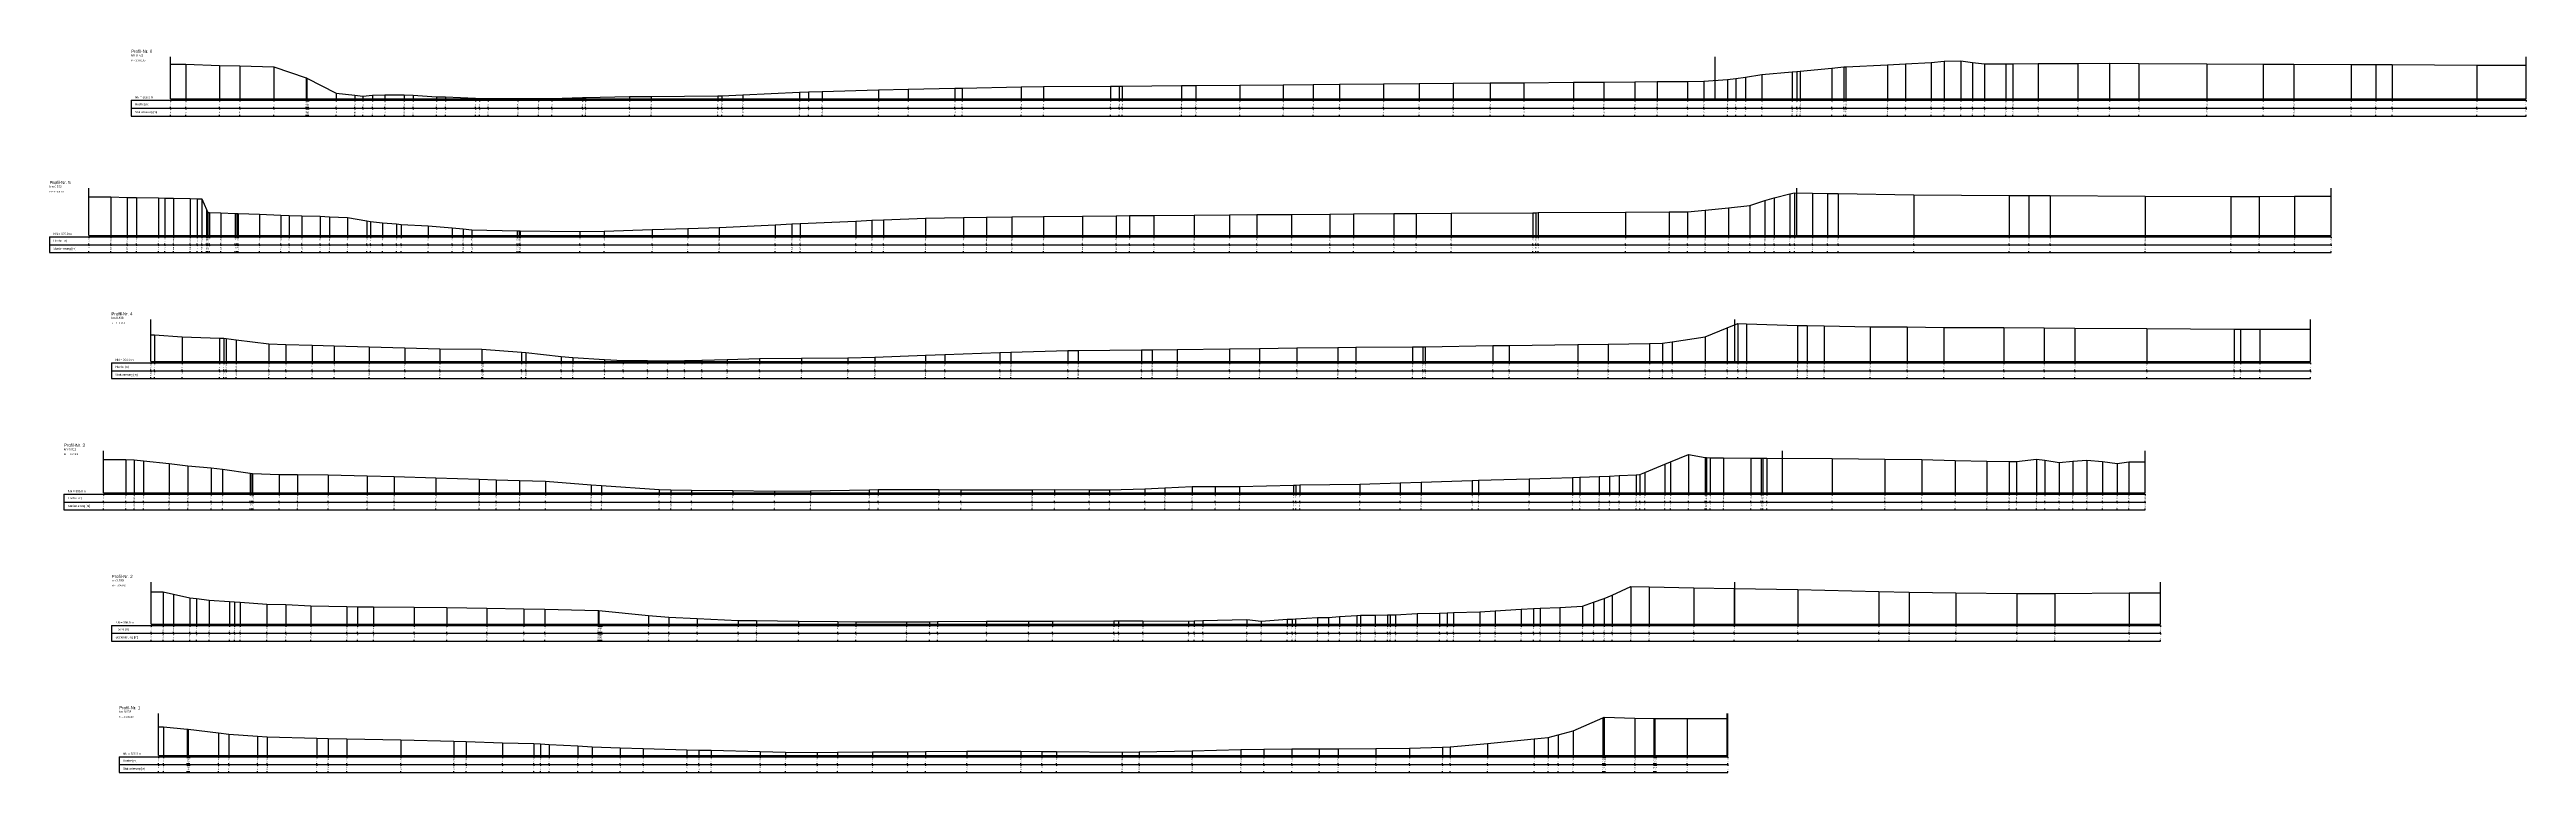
# Model space of a CAD drawing. Header units: millimetres. Extents: x -170 to 301, y 153 to 290.
import ezdxf
from ezdxf.enums import TextEntityAlignment as Align

# ---------------------------------------------------------------- set-up
doc = ezdxf.new("R2010")
doc.units = ezdxf.units.MM
doc.styles.get("Standard").update_dxf_attribs({"font": 'arial.ttf'})

msp = doc.modelspace()

# ---------------------------------------------------------------- linework, layer by layer
at = {"layer": 'axis', "color": 1}
for p, q in [((147, 281), (147, 289)), ((162.53, 255), (162.53, 264)), ((150.75, 231), (150.75, 239)), ((159.79, 206), (159.79, 214)), ((150.71, 181), (150.71, 189)), ((149.28, 156), (149.28, 164))]:
    msp.add_line(p, q, dxfattribs=at)
at = {"layer": 'band'}
for p, q in [((-147, 280.75), (-147, 280.5)), ((-147, 279.25), (-147, 279.5)), ((-147, 279.25), (-147, 279)), ((-144.08, 280.75), (-144.08, 280.5)), ((-144.08, 279.25), (-144.08, 279.5)), ((-144.08, 279.25), (-144.08, 279)), ((-137.67, 280.75), (-137.67, 280.5)), ((-137.67, 279.25), (-137.67, 279.5)), ((-137.67, 279.25), (-137.67, 279)), ((-133.83, 280.75), (-133.83, 280.5)), ((-133.83, 279.25), (-133.83, 279.5)), ((-133.83, 279.25), (-133.83, 279)), ((-127.32, 280.75), (-127.32, 280.5)), ((-127.32, 279.25), (-127.32, 279.5)), ((-127.32, 279.25), (-127.32, 279)), ((-121.22, 280.75), (-121.22, 280.5)), ((-121.22, 279.25), (-121.22, 279.5)), ((-121.22, 279.25), (-121.22, 279)), ((-121, 280.75), (-121, 280.5)), ((-121, 279.25), (-121, 279.5)), ((-121, 279.25), (-121, 279)), ((-120.77, 280.75), (-120.77, 280.5)), ((-120.77, 279.25), (-120.77, 279.5)), ((-120.77, 279.25), (-120.77, 279)), ((-115.45, 280.75), (-115.45, 280.5)), ((-115.45, 279.25), (-115.45, 279.5)), ((-115.45, 279.25), (-115.45, 279)), ((-111.92, 280.75), (-111.92, 280.5)), ((-111.92, 279.25), (-111.92, 279.5)), ((-111.92, 279.25), (-111.92, 279)), ((-110.38, 280.75), (-110.38, 280.5)), ((-110.38, 279.25), (-110.38, 279.5)), ((-110.38, 279.25), (-110.38, 279)), ((-108.59, 280.75), (-108.59, 280.5)), ((-108.59, 279.25), (-108.59, 279.5)), ((-108.59, 279.25), (-108.59, 279)), ((-106.2, 280.75), (-106.2, 280.5)), ((-106.2, 279.25), (-106.2, 279.5)), ((-106.2, 279.25), (-106.2, 279)), ((-102.53, 280.75), (-102.53, 280.5)), ((-102.53, 279.25), (-102.53, 279.5)), ((-102.53, 279.25), (-102.53, 279)), ((-100.85, 280.75), (-100.85, 280.5)), ((-100.85, 279.25), (-100.85, 279.5)), ((-100.85, 279.25), (-100.85, 279)), ((-96.36, 280.75), (-96.36, 280.5)), ((-96.36, 279.25), (-96.36, 279.5)), ((-96.36, 279.25), (-96.36, 279)), ((-94.64, 280.75), (-94.64, 280.5)), ((-94.64, 279.25), (-94.64, 279.5)), ((-94.64, 279.25), (-94.64, 279)), ((-88.94, 280.75), (-88.94, 280.5)), ((-88.94, 279.25), (-88.94, 279.5)), ((-88.94, 279.25), (-88.94, 279)), ((-88.17, 280.75), (-88.17, 280.5)), ((-88.17, 279.25), (-88.17, 279.5)), ((-88.17, 279.25), (-88.17, 279)), ((-86.57, 280.75), (-86.57, 280.5)), ((-86.57, 279.25), (-86.57, 279.5)), ((-86.57, 279.25), (-86.57, 279)), ((-80.91, 280.75), (-80.91, 280.5)), ((-80.91, 279.25), (-80.91, 279.5)), ((-80.91, 279.25), (-80.91, 279)), ((-76.96, 280.75), (-76.96, 280.5)), ((-76.96, 279.25), (-76.96, 279.5)), ((-76.96, 279.25), (-76.96, 279)), ((-74.41, 280.75), (-74.41, 280.5)), ((-74.41, 279.25), (-74.41, 279.5)), ((-74.41, 279.25), (-74.41, 279)), ((-68.57, 280.75), (-68.57, 280.5)), ((-68.57, 279.25), (-68.57, 279.5)), ((-68.57, 279.25), (-68.57, 279)), ((-68.03, 280.75), (-68.03, 280.5)), ((-68.03, 279.25), (-68.03, 279.5)), ((-68.03, 279.25), (-68.03, 279)), ((-59.63, 280.75), (-59.63, 280.5)), ((-59.63, 279.25), (-59.63, 279.5)), ((-59.63, 279.25), (-59.63, 279)), ((-55.52, 280.75), (-55.52, 280.5)), ((-55.52, 279.25), (-55.52, 279.5)), ((-55.52, 279.25), (-55.52, 279)), ((-42.86, 280.75), (-42.86, 280.5)), ((-42.86, 279.25), (-42.86, 279.5)), ((-42.86, 279.25), (-42.86, 279)), ((-42.07, 280.75), (-42.07, 280.5)), ((-42.07, 279.25), (-42.07, 279.5)), ((-42.07, 279.25), (-42.07, 279)), ((-38.07, 280.75), (-38.07, 280.5)), ((-38.07, 279.25), (-38.07, 279.5)), ((-38.07, 279.25), (-38.07, 279)), ((-27.29, 280.75), (-27.29, 280.5)), ((-27.29, 279.25), (-27.29, 279.5)), ((-27.29, 279.25), (-27.29, 279)), ((-25.6, 280.75), (-25.6, 280.5)), ((-25.6, 279.25), (-25.6, 279.5)), ((-25.6, 279.25), (-25.6, 279)), ((-22.99, 280.75), (-22.99, 280.5)), ((-22.99, 279.25), (-22.99, 279.5)), ((-22.99, 279.25), (-22.99, 279)), ((-12.24, 280.75), (-12.24, 280.5)), ((-12.24, 279.25), (-12.24, 279.5)), ((-12.24, 279.25), (-12.24, 279)), ((-6.58, 280.75), (-6.58, 280.5)), ((-6.58, 279.25), (-6.58, 279.5)), ((-6.58, 279.25), (-6.58, 279)), ((2.3, 280.75), (2.3, 280.5)), ((2.3, 279.25), (2.3, 279.5)), ((2.3, 279.25), (2.3, 279)), ((3.65, 280.75), (3.65, 280.5)), ((3.65, 279.25), (3.65, 279.5)), ((3.65, 279.25), (3.65, 279)), ((14.91, 280.75), (14.91, 280.5)), ((14.91, 279.25), (14.91, 279.5)), ((14.91, 279.25), (14.91, 279)), ((19.13, 280.75), (19.13, 280.5)), ((19.13, 279.25), (19.13, 279.5)), ((19.13, 279.25), (19.13, 279)), ((31.92, 280.75), (31.92, 280.5)), ((31.92, 279.25), (31.92, 279.5)), ((31.92, 279.25), (31.92, 279)), ((33.56, 280.75), (33.56, 280.5)), ((33.56, 279.25), (33.56, 279.5)), ((33.56, 279.25), (33.56, 279)), ((34.14, 280.75), (34.14, 280.5)), ((34.14, 279.25), (34.14, 279.5)), ((34.14, 279.25), (34.14, 279)), ((45.41, 280.75), (45.41, 280.5)), ((45.41, 279.25), (45.41, 279.5)), ((45.41, 279.25), (45.41, 279)), ((48.15, 280.75), (48.15, 280.5)), ((48.15, 279.25), (48.15, 279.5)), ((48.15, 279.25), (48.15, 279)), ((56.49, 280.75), (56.49, 280.5)), ((56.49, 279.25), (56.49, 279.5)), ((56.49, 279.25), (56.49, 279)), ((64.79, 280.75), (64.79, 280.5)), ((64.79, 279.25), (64.79, 279.5)), ((64.79, 279.25), (64.79, 279)), ((70.49, 280.75), (70.49, 280.5)), ((70.49, 279.25), (70.49, 279.5)), ((70.49, 279.25), (70.49, 279)), ((75.5, 280.75), (75.5, 280.5)), ((75.5, 279.25), (75.5, 279.5)), ((75.5, 279.25), (75.5, 279)), ((83.87, 280.75), (83.87, 280.5)), ((83.87, 279.25), (83.87, 279.5)), ((83.87, 279.25), (83.87, 279)), ((90.62, 280.75), (90.62, 280.5)), ((90.62, 279.25), (90.62, 279.5)), ((90.62, 279.25), (90.62, 279)), ((97.13, 280.75), (97.13, 280.5)), ((97.13, 279.25), (97.13, 279.5)), ((97.13, 279.25), (97.13, 279)), ((104.17, 280.75), (104.17, 280.5)), ((104.17, 279.25), (104.17, 279.5)), ((104.17, 279.25), (104.17, 279)), ((110.6, 280.75), (110.6, 280.5)), ((110.6, 279.25), (110.6, 279.5)), ((110.6, 279.25), (110.6, 279)), ((120.05, 280.75), (120.05, 280.5)), ((120.05, 279.25), (120.05, 279.5)), ((120.05, 279.25), (120.05, 279)), ((125.8, 280.75), (125.8, 280.5)), ((125.8, 279.25), (125.8, 279.5)), ((125.8, 279.25), (125.8, 279)), ((131.71, 280.75), (131.71, 280.5)), ((131.71, 279.25), (131.71, 279.5)), ((131.71, 279.25), (131.71, 279)), ((135.95, 280.75), (135.95, 280.5)), ((135.95, 279.25), (135.95, 279.5)), ((135.95, 279.25), (135.95, 279)), ((141.75, 280.75), (141.75, 280.5)), ((141.75, 279.25), (141.75, 279.5)), ((141.75, 279.25), (141.75, 279)), ((144.84, 280.75), (144.84, 280.5)), ((144.84, 279.25), (144.84, 279.5)), ((144.84, 279.25), (144.84, 279)), ((149.34, 280.75), (149.34, 280.5)), ((149.34, 279.25), (149.34, 279.5)), ((149.34, 279.25), (149.34, 279)), ((150.9, 280.75), (150.9, 280.5)), ((150.9, 279.25), (150.9, 279.5)), ((150.9, 279.25), (150.9, 279)), ((152.74, 280.75), (152.74, 280.5)), ((152.74, 279.25), (152.74, 279.5)), ((152.74, 279.25), (152.74, 279)), ((155.89, 280.75), (155.89, 280.5)), ((155.89, 279.25), (155.89, 279.5)), ((155.89, 279.25), (155.89, 279)), ((161.65, 280.75), (161.65, 280.5)), ((161.65, 279.25), (161.65, 279.5)), ((161.65, 279.25), (161.65, 279)), ((162.55, 280.75), (162.55, 280.5)), ((162.55, 279.25), (162.55, 279.5)), ((162.55, 279.25), (162.55, 279)), ((163.16, 280.75), (163.16, 280.5)), ((163.16, 279.25), (163.16, 279.5)), ((163.16, 279.25), (163.16, 279)), ((169.22, 280.75), (169.22, 280.5)), ((169.22, 279.25), (169.22, 279.5)), ((169.22, 279.25), (169.22, 279)), ((171.49, 280.75), (171.49, 280.5)), ((171.49, 279.25), (171.49, 279.5)), ((171.49, 279.25), (171.49, 279)), ((171.85, 280.75), (171.85, 280.5)), ((171.85, 279.25), (171.85, 279.5)), ((171.85, 279.25), (171.85, 279)), ((179.79, 280.75), (179.79, 280.5)), ((179.79, 279.25), (179.79, 279.5)), ((179.79, 279.25), (179.79, 279)), ((183.24, 280.75), (183.24, 280.5)), ((183.24, 279.25), (183.24, 279.5)), ((183.24, 279.25), (183.24, 279)), ((188.11, 280.75), (188.11, 280.5)), ((188.11, 279.25), (188.11, 279.5)), ((188.11, 279.25), (188.11, 279)), ((190.56, 280.75), (190.56, 280.5)), ((190.56, 279.25), (190.56, 279.5)), ((190.56, 279.25), (190.56, 279)), ((193.73, 280.75), (193.73, 280.5)), ((193.73, 279.25), (193.73, 279.5)), ((193.73, 279.25), (193.73, 279)), ((195.99, 280.75), (195.99, 280.5)), ((195.99, 279.25), (195.99, 279.5)), ((195.99, 279.25), (195.99, 279)), ((198.23, 280.75), (198.23, 280.5)), ((198.23, 279.25), (198.23, 279.5)), ((198.23, 279.25), (198.23, 279)), ((202.32, 280.75), (202.32, 280.5)), ((202.32, 279.25), (202.32, 279.5)), ((202.32, 279.25), (202.32, 279)), ((203.64, 280.75), (203.64, 280.5)), ((203.64, 279.25), (203.64, 279.5)), ((203.64, 279.25), (203.64, 279)), ((208.49, 280.75), (208.49, 280.5)), ((208.49, 279.25), (208.49, 279.5)), ((208.49, 279.25), (208.49, 279)), ((216.04, 280.75), (216.04, 280.5)), ((216.04, 279.25), (216.04, 279.5)), ((216.04, 279.25), (216.04, 279)), ((222.07, 280.75), (222.07, 280.5)), ((222.07, 279.25), (222.07, 279.5)), ((222.07, 279.25), (222.07, 279)), ((227.65, 280.75), (227.65, 280.5)), ((227.65, 279.25), (227.65, 279.5)), ((227.65, 279.25), (227.65, 279)), ((240.56, 280.75), (240.56, 280.5)), ((240.56, 279.25), (240.56, 279.5)), ((240.56, 279.25), (240.56, 279)), ((251.31, 280.75), (251.31, 280.5)), ((251.31, 279.25), (251.31, 279.5)), ((251.31, 279.25), (251.31, 279)), ((257.13, 280.75), (257.13, 280.5)), ((257.13, 279.25), (257.13, 279.5)), ((257.13, 279.25), (257.13, 279)), ((268.02, 280.75), (268.02, 280.5)), ((268.02, 279.25), (268.02, 279.5)), ((268.02, 279.25), (268.02, 279)), ((272.74, 280.75), (272.74, 280.5)), ((272.74, 279.25), (272.74, 279.5)), ((272.74, 279.25), (272.74, 279)), ((275.86, 280.75), (275.86, 280.5)), ((275.86, 279.25), (275.86, 279.5)), ((275.86, 279.25), (275.86, 279)), ((291.97, 280.75), (291.97, 280.5)), ((291.97, 279.25), (291.97, 279.5)), ((291.97, 279.25), (291.97, 279)), ((301.33, 280.75), (301.33, 280.5)), ((301.33, 279.25), (301.33, 279.5)), ((301.33, 279.25), (301.33, 279)), ((-147, 277.75), (-147, 278)), ((-144.08, 277.75), (-144.08, 278)), ((-137.67, 277.75), (-137.67, 278)), ((-133.83, 277.75), (-133.83, 278)), ((-127.32, 277.75), (-127.32, 278)), ((-121.22, 277.75), (-121.22, 278)), ((-121, 277.75), (-121, 278)), ((-120.77, 277.75), (-120.77, 278)), ((-115.45, 277.75), (-115.45, 278)), ((-111.92, 277.75), (-111.92, 278)), ((-110.38, 277.75), (-110.38, 278)), ((-108.59, 277.75), (-108.59, 278)), ((-106.2, 277.75), (-106.2, 278)), ((-102.53, 277.75), (-102.53, 278)), ((-100.85, 277.75), (-100.85, 278)), ((-96.36, 277.75), (-96.36, 278)), ((-94.64, 277.75), (-94.64, 278)), ((-88.94, 277.75), (-88.94, 278)), ((-88.17, 277.75), (-88.17, 278)), ((-86.57, 277.75), (-86.57, 278)), ((-80.91, 277.75), (-80.91, 278)), ((-76.96, 277.75), (-76.96, 278)), ((-74.41, 277.75), (-74.41, 278)), ((-68.57, 277.75), (-68.57, 278)), ((-68.03, 277.75), (-68.03, 278)), ((-59.63, 277.75), (-59.63, 278)), ((-55.52, 277.75), (-55.52, 278)), ((-42.86, 277.75), (-42.86, 278)), ((-42.07, 277.75), (-42.07, 278)), ((-38.07, 277.75), (-38.07, 278)), ((-27.29, 277.75), (-27.29, 278)), ((-25.6, 277.75), (-25.6, 278)), ((-22.99, 277.75), (-22.99, 278)), ((-12.24, 277.75), (-12.24, 278)), ((-6.58, 277.75), (-6.58, 278)), ((2.3, 277.75), (2.3, 278)), ((3.65, 277.75), (3.65, 278)), ((14.91, 277.75), (14.91, 278)), ((19.13, 277.75), (19.13, 278)), ((31.92, 277.75), (31.92, 278)), ((33.56, 277.75), (33.56, 278)), ((34.14, 277.75), (34.14, 278)), ((45.41, 277.75), (45.41, 278)), ((48.15, 277.75), (48.15, 278)), ((56.49, 277.75), (56.49, 278)), ((64.79, 277.75), (64.79, 278)), ((70.49, 277.75), (70.49, 278)), ((75.5, 277.75), (75.5, 278)), ((83.87, 277.75), (83.87, 278)), ((90.62, 277.75), (90.62, 278)), ((97.13, 277.75), (97.13, 278)), ((104.17, 277.75), (104.17, 278)), ((110.6, 277.75), (110.6, 278)), ((120.05, 277.75), (120.05, 278)), ((125.8, 277.75), (125.8, 278)), ((131.71, 277.75), (131.71, 278)), ((135.95, 277.75), (135.95, 278)), ((141.75, 277.75), (141.75, 278)), ((144.84, 277.75), (144.84, 278)), ((149.34, 277.75), (149.34, 278)), ((150.9, 277.75), (150.9, 278)), ((152.74, 277.75), (152.74, 278)), ((155.89, 277.75), (155.89, 278)), ((161.65, 277.75), (161.65, 278)), ((162.55, 277.75), (162.55, 278)), ((163.16, 277.75), (163.16, 278)), ((169.22, 277.75), (169.22, 278)), ((171.49, 277.75), (171.49, 278)), ((171.85, 277.75), (171.85, 278)), ((179.79, 277.75), (179.79, 278)), ((183.24, 277.75), (183.24, 278)), ((188.11, 277.75), (188.11, 278)), ((190.56, 277.75), (190.56, 278)), ((193.73, 277.75), (193.73, 278)), ((195.99, 277.75), (195.99, 278)), ((198.23, 277.75), (198.23, 278)), ((202.32, 277.75), (202.32, 278)), ((203.64, 277.75), (203.64, 278)), ((208.49, 277.75), (208.49, 278)), ((216.04, 277.75), (216.04, 278)), ((222.07, 277.75), (222.07, 278)), ((227.65, 277.75), (227.65, 278)), ((240.56, 277.75), (240.56, 278)), ((251.31, 277.75), (251.31, 278)), ((257.13, 277.75), (257.13, 278)), ((268.02, 277.75), (268.02, 278)), ((272.74, 277.75), (272.74, 278)), ((275.86, 277.75), (275.86, 278)), ((291.97, 277.75), (291.97, 278)), ((301.33, 277.75), (301.33, 278)), ((-162.53, 254.75), (-162.53, 254.5)), ((-158.37, 254.75), (-158.37, 254.5)), ((-155.25, 254.75), (-155.25, 254.5)), ((-153.47, 254.75), (-153.47, 254.5)), ((-149.32, 254.75), (-149.32, 254.5)), ((-148.07, 254.75), (-148.07, 254.5)), ((-146.44, 254.75), (-146.44, 254.5)), ((-143.27, 254.75), (-143.27, 254.5)), ((-141.92, 254.75), (-141.92, 254.5)), ((-141.04, 254.75), (-141.04, 254.5)), ((-140.17, 254.75), (-140.17, 254.5)), ((-139.91, 254.75), (-139.91, 254.5)), ((-139.56, 254.75), (-139.56, 254.5)), ((-137.43, 254.75), (-137.43, 254.5)), ((-134.68, 254.75), (-134.68, 254.5)), ((-134.37, 254.75), (-134.37, 254.5)), ((-134.15, 254.75), (-134.15, 254.5)), ((-130.06, 254.75), (-130.06, 254.5)), ((-126, 254.75), (-126, 254.5)), ((-124.44, 254.75), (-124.44, 254.5)), ((-122.02, 254.75), (-122.02, 254.5)), ((-118.54, 254.75), (-118.54, 254.5)), ((-116.74, 254.75), (-116.74, 254.5)), ((-113.34, 254.75), (-113.34, 254.5)), ((-109.63, 254.75), (-109.63, 254.5)), ((-108.92, 254.75), (-108.92, 254.5)), ((-106.63, 254.75), (-106.63, 254.5)), ((-104.02, 254.75), (-104.02, 254.5)), ((-103.14, 254.75), (-103.14, 254.5)), ((-98, 254.75), (-98, 254.5)), ((-93.42, 254.75), (-93.42, 254.5)), ((-91.31, 254.75), (-91.31, 254.5)), ((-89.67, 254.75), (-89.67, 254.5)), ((-81.05, 254.75), (-81.05, 254.5)), ((-80.68, 254.75), (-80.68, 254.5)), ((-80.46, 254.75), (-80.46, 254.5)), ((-69.08, 254.75), (-69.08, 254.5)), ((-64.45, 254.75), (-64.45, 254.5)), ((-55.32, 254.75), (-55.32, 254.5)), ((-48.56, 254.75), (-48.56, 254.5)), ((-42.58, 254.75), (-42.58, 254.5)), ((-31.95, 254.75), (-31.95, 254.5)), ((-28.75, 254.75), (-28.75, 254.5)), ((-27.17, 254.75), (-27.17, 254.5)), ((-16.6, 254.75), (-16.6, 254.5)), ((-13.51, 254.75), (-13.51, 254.5)), ((-11.33, 254.75), (-11.33, 254.5)), ((-3.3, 254.75), (-3.3, 254.5)), ((3.89, 254.75), (3.89, 254.5)), ((8.3, 254.75), (8.3, 254.5)), ((13.13, 254.75), (13.13, 254.5)), ((19.14, 254.75), (19.14, 254.5)), ((26.58, 254.75), (26.58, 254.5)), ((32.97, 254.75), (32.97, 254.5)), ((35.53, 254.75), (35.53, 254.5)), ((40.17, 254.75), (40.17, 254.5)), ((47.83, 254.75), (47.83, 254.5)), ((54.53, 254.75), (54.53, 254.5)), ((59.74, 254.75), (59.74, 254.5)), ((66.37, 254.75), (66.37, 254.5)), ((73.64, 254.75), (73.64, 254.5)), ((78.13, 254.75), (78.13, 254.5)), ((85.82, 254.75), (85.82, 254.5)), ((90.05, 254.75), (90.05, 254.5)), ((96.73, 254.75), (96.73, 254.5)), ((112.3, 254.75), (112.3, 254.5)), ((112.85, 254.75), (112.85, 254.5)), ((113.32, 254.75), (113.32, 254.5)), ((129.94, 254.75), (129.94, 254.5)), ((138.23, 254.75), (138.23, 254.5)), ((141.75, 254.75), (141.75, 254.5)), ((145.09, 254.75), (145.09, 254.5)), ((149.54, 254.75), (149.54, 254.5)), ((153.61, 254.75), (153.61, 254.5)), ((156.45, 254.75), (156.45, 254.5)), ((158.2, 254.75), (158.2, 254.5)), ((161.17, 254.75), (161.17, 254.5)), ((162.06, 254.75), (162.06, 254.5)), ((165.51, 254.75), (165.51, 254.5)), ((168.35, 254.75), (168.35, 254.5)), ((170.38, 254.75), (170.38, 254.5)), ((184.77, 254.75), (184.77, 254.5)), ((202.97, 254.75), (202.97, 254.5)), ((206.71, 254.75), (206.71, 254.5)), ((210.77, 254.75), (210.77, 254.5)), ((228.83, 254.75), (228.83, 254.5)), ((245.15, 254.75), (245.15, 254.5)), ((250.5, 254.75), (250.5, 254.5)), ((257.23, 254.75), (257.23, 254.5)), ((264.22, 254.75), (264.22, 254.5)), ((-162.53, 253.25), (-162.53, 253.5)), ((-162.53, 253.25), (-162.53, 253)), ((-162.53, 251.75), (-162.53, 252)), ((-158.37, 253.25), (-158.37, 253.5)), ((-158.37, 253.25), (-158.37, 253)), ((-158.37, 251.75), (-158.37, 252)), ((-155.25, 253.25), (-155.25, 253.5)), ((-155.25, 253.25), (-155.25, 253)), ((-155.25, 251.75), (-155.25, 252)), ((-153.47, 253.25), (-153.47, 253.5)), ((-153.47, 253.25), (-153.47, 253)), ((-153.47, 251.75), (-153.47, 252)), ((-149.32, 253.25), (-149.32, 253.5)), ((-149.32, 253.25), (-149.32, 253)), ((-149.32, 251.75), (-149.32, 252)), ((-148.07, 253.25), (-148.07, 253.5)), ((-148.07, 253.25), (-148.07, 253)), ((-148.07, 251.75), (-148.07, 252)), ((-146.44, 253.25), (-146.44, 253.5)), ((-146.44, 253.25), (-146.44, 253)), ((-146.44, 251.75), (-146.44, 252)), ((-143.27, 253.25), (-143.27, 253.5)), ((-143.27, 253.25), (-143.27, 253)), ((-143.27, 251.75), (-143.27, 252)), ((-141.92, 253.25), (-141.92, 253.5)), ((-141.92, 253.25), (-141.92, 253)), ((-141.92, 251.75), (-141.92, 252)), ((-141.04, 253.25), (-141.04, 253.5)), ((-141.04, 253.25), (-141.04, 253)), ((-141.04, 251.75), (-141.04, 252)), ((-140.17, 253.25), (-140.17, 253.5)), ((-140.17, 253.25), (-140.17, 253)), ((-140.17, 251.75), (-140.17, 252)), ((-139.91, 253.25), (-139.91, 253.5)), ((-139.91, 253.25), (-139.91, 253)), ((-139.91, 251.75), (-139.91, 252)), ((-139.56, 253.25), (-139.56, 253.5)), ((-139.56, 253.25), (-139.56, 253)), ((-139.56, 251.75), (-139.56, 252)), ((-137.43, 253.25), (-137.43, 253.5)), ((-137.43, 253.25), (-137.43, 253)), ((-137.43, 251.75), (-137.43, 252)), ((-134.68, 253.25), (-134.68, 253.5)), ((-134.68, 253.25), (-134.68, 253)), ((-134.68, 251.75), (-134.68, 252)), ((-134.37, 253.25), (-134.37, 253.5)), ((-134.37, 253.25), (-134.37, 253)), ((-134.37, 251.75), (-134.37, 252)), ((-134.15, 253.25), (-134.15, 253.5)), ((-134.15, 253.25), (-134.15, 253)), ((-134.15, 251.75), (-134.15, 252)), ((-130.06, 253.25), (-130.06, 253.5)), ((-130.06, 253.25), (-130.06, 253)), ((-130.06, 251.75), (-130.06, 252)), ((-126, 253.25), (-126, 253.5)), ((-126, 253.25), (-126, 253)), ((-126, 251.75), (-126, 252)), ((-124.44, 253.25), (-124.44, 253.5)), ((-124.44, 253.25), (-124.44, 253)), ((-124.44, 251.75), (-124.44, 252)), ((-122.02, 253.25), (-122.02, 253.5)), ((-122.02, 253.25), (-122.02, 253)), ((-122.02, 251.75), (-122.02, 252)), ((-118.54, 253.25), (-118.54, 253.5)), ((-118.54, 253.25), (-118.54, 253)), ((-118.54, 251.75), (-118.54, 252)), ((-116.74, 253.25), (-116.74, 253.5)), ((-116.74, 253.25), (-116.74, 253)), ((-116.74, 251.75), (-116.74, 252)), ((-113.34, 253.25), (-113.34, 253.5)), ((-113.34, 253.25), (-113.34, 253)), ((-113.34, 251.75), (-113.34, 252)), ((-109.63, 253.25), (-109.63, 253.5)), ((-109.63, 253.25), (-109.63, 253)), ((-109.63, 251.75), (-109.63, 252)), ((-108.92, 253.25), (-108.92, 253.5)), ((-108.92, 253.25), (-108.92, 253)), ((-108.92, 251.75), (-108.92, 252)), ((-106.63, 253.25), (-106.63, 253.5)), ((-106.63, 253.25), (-106.63, 253)), ((-106.63, 251.75), (-106.63, 252)), ((-104.02, 253.25), (-104.02, 253.5)), ((-104.02, 253.25), (-104.02, 253)), ((-104.02, 251.75), (-104.02, 252)), ((-103.14, 253.25), (-103.14, 253.5)), ((-103.14, 253.25), (-103.14, 253)), ((-103.14, 251.75), (-103.14, 252)), ((-98, 253.25), (-98, 253.5)), ((-98, 253.25), (-98, 253)), ((-98, 251.75), (-98, 252)), ((-93.42, 253.25), (-93.42, 253.5)), ((-93.42, 253.25), (-93.42, 253)), ((-93.42, 251.75), (-93.42, 252)), ((-91.31, 253.25), (-91.31, 253.5)), ((-91.31, 253.25), (-91.31, 253)), ((-91.31, 251.75), (-91.31, 252)), ((-89.67, 253.25), (-89.67, 253.5)), ((-89.67, 253.25), (-89.67, 253)), ((-89.67, 251.75), (-89.67, 252)), ((-81.05, 253.25), (-81.05, 253.5)), ((-81.05, 253.25), (-81.05, 253)), ((-81.05, 251.75), (-81.05, 252)), ((-80.68, 253.25), (-80.68, 253.5)), ((-80.68, 253.25), (-80.68, 253)), ((-80.68, 251.75), (-80.68, 252)), ((-80.46, 253.25), (-80.46, 253.5)), ((-80.46, 253.25), (-80.46, 253)), ((-80.46, 251.75), (-80.46, 252)), ((-69.08, 253.25), (-69.08, 253.5)), ((-69.08, 253.25), (-69.08, 253)), ((-69.08, 251.75), (-69.08, 252)), ((-64.45, 253.25), (-64.45, 253.5)), ((-64.45, 253.25), (-64.45, 253)), ((-64.45, 251.75), (-64.45, 252)), ((-55.32, 253.25), (-55.32, 253.5)), ((-55.32, 253.25), (-55.32, 253)), ((-55.32, 251.75), (-55.32, 252)), ((-48.56, 253.25), (-48.56, 253.5)), ((-48.56, 253.25), (-48.56, 253)), ((-48.56, 251.75), (-48.56, 252)), ((-42.58, 253.25), (-42.58, 253.5)), ((-42.58, 253.25), (-42.58, 253)), ((-42.58, 251.75), (-42.58, 252)), ((-31.95, 253.25), (-31.95, 253.5)), ((-31.95, 253.25), (-31.95, 253)), ((-31.95, 251.75), (-31.95, 252)), ((-28.75, 253.25), (-28.75, 253.5)), ((-28.75, 253.25), (-28.75, 253)), ((-28.75, 251.75), (-28.75, 252)), ((-27.17, 253.25), (-27.17, 253.5)), ((-27.17, 253.25), (-27.17, 253)), ((-27.17, 251.75), (-27.17, 252)), ((-16.6, 253.25), (-16.6, 253.5)), ((-16.6, 253.25), (-16.6, 253)), ((-16.6, 251.75), (-16.6, 252)), ((-13.51, 253.25), (-13.51, 253.5)), ((-13.51, 253.25), (-13.51, 253)), ((-13.51, 251.75), (-13.51, 252)), ((-11.33, 253.25), (-11.33, 253.5)), ((-11.33, 253.25), (-11.33, 253)), ((-11.33, 251.75), (-11.33, 252)), ((-3.3, 253.25), (-3.3, 253.5)), ((-3.3, 253.25), (-3.3, 253)), ((-3.3, 251.75), (-3.3, 252)), ((3.89, 253.25), (3.89, 253.5)), ((3.89, 253.25), (3.89, 253)), ((3.89, 251.75), (3.89, 252)), ((8.3, 253.25), (8.3, 253.5)), ((8.3, 253.25), (8.3, 253)), ((8.3, 251.75), (8.3, 252)), ((13.13, 253.25), (13.13, 253.5)), ((13.13, 253.25), (13.13, 253)), ((13.13, 251.75), (13.13, 252)), ((19.14, 253.25), (19.14, 253.5)), ((19.14, 253.25), (19.14, 253)), ((19.14, 251.75), (19.14, 252)), ((26.58, 253.25), (26.58, 253.5)), ((26.58, 253.25), (26.58, 253)), ((26.58, 251.75), (26.58, 252)), ((32.97, 253.25), (32.97, 253.5)), ((32.97, 253.25), (32.97, 253)), ((32.97, 251.75), (32.97, 252)), ((35.53, 253.25), (35.53, 253.5)), ((35.53, 253.25), (35.53, 253)), ((35.53, 251.75), (35.53, 252)), ((40.17, 253.25), (40.17, 253.5)), ((40.17, 253.25), (40.17, 253)), ((40.17, 251.75), (40.17, 252)), ((47.83, 253.25), (47.83, 253.5)), ((47.83, 253.25), (47.83, 253)), ((47.83, 251.75), (47.83, 252)), ((54.53, 253.25), (54.53, 253.5)), ((54.53, 253.25), (54.53, 253)), ((54.53, 251.75), (54.53, 252)), ((59.74, 253.25), (59.74, 253.5)), ((59.74, 253.25), (59.74, 253)), ((59.74, 251.75), (59.74, 252)), ((66.37, 253.25), (66.37, 253.5)), ((66.37, 253.25), (66.37, 253)), ((66.37, 251.75), (66.37, 252)), ((73.64, 253.25), (73.64, 253.5)), ((73.64, 253.25), (73.64, 253)), ((73.64, 251.75), (73.64, 252)), ((78.13, 253.25), (78.13, 253.5)), ((78.13, 253.25), (78.13, 253)), ((78.13, 251.75), (78.13, 252)), ((85.82, 253.25), (85.82, 253.5)), ((85.82, 253.25), (85.82, 253)), ((85.82, 251.75), (85.82, 252)), ((90.05, 253.25), (90.05, 253.5)), ((90.05, 253.25), (90.05, 253)), ((90.05, 251.75), (90.05, 252)), ((96.73, 253.25), (96.73, 253.5)), ((96.73, 253.25), (96.73, 253)), ((96.73, 251.75), (96.73, 252)), ((112.3, 253.25), (112.3, 253.5)), ((112.3, 253.25), (112.3, 253)), ((112.3, 251.75), (112.3, 252)), ((112.85, 253.25), (112.85, 253.5)), ((112.85, 253.25), (112.85, 253)), ((112.85, 251.75), (112.85, 252)), ((113.32, 253.25), (113.32, 253.5)), ((113.32, 253.25), (113.32, 253)), ((113.32, 251.75), (113.32, 252)), ((129.94, 253.25), (129.94, 253.5)), ((129.94, 253.25), (129.94, 253)), ((129.94, 251.75), (129.94, 252)), ((138.23, 253.25), (138.23, 253.5)), ((138.23, 253.25), (138.23, 253)), ((138.23, 251.75), (138.23, 252)), ((141.75, 253.25), (141.75, 253.5)), ((141.75, 253.25), (141.75, 253)), ((141.75, 251.75), (141.75, 252)), ((145.09, 253.25), (145.09, 253.5)), ((145.09, 253.25), (145.09, 253)), ((145.09, 251.75), (145.09, 252)), ((149.54, 253.25), (149.54, 253.5)), ((149.54, 253.25), (149.54, 253)), ((149.54, 251.75), (149.54, 252)), ((153.61, 253.25), (153.61, 253.5)), ((153.61, 253.25), (153.61, 253)), ((153.61, 251.75), (153.61, 252)), ((156.45, 253.25), (156.45, 253.5)), ((156.45, 253.25), (156.45, 253)), ((156.45, 251.75), (156.45, 252)), ((158.2, 253.25), (158.2, 253.5)), ((158.2, 253.25), (158.2, 253)), ((158.2, 251.75), (158.2, 252)), ((161.17, 253.25), (161.17, 253.5)), ((161.17, 253.25), (161.17, 253)), ((161.17, 251.75), (161.17, 252)), ((162.06, 253.25), (162.06, 253.5)), ((162.06, 253.25), (162.06, 253)), ((162.06, 251.75), (162.06, 252)), ((165.51, 253.25), (165.51, 253.5)), ((165.51, 253.25), (165.51, 253)), ((165.51, 251.75), (165.51, 252)), ((168.35, 253.25), (168.35, 253.5)), ((168.35, 253.25), (168.35, 253)), ((168.35, 251.75), (168.35, 252)), ((170.38, 253.25), (170.38, 253.5)), ((170.38, 253.25), (170.38, 253)), ((170.38, 251.75), (170.38, 252)), ((184.77, 253.25), (184.77, 253.5)), ((184.77, 253.25), (184.77, 253)), ((184.77, 251.75), (184.77, 252)), ((202.97, 253.25), (202.97, 253.5)), ((202.97, 253.25), (202.97, 253)), ((202.97, 251.75), (202.97, 252)), ((206.71, 253.25), (206.71, 253.5)), ((206.71, 253.25), (206.71, 253)), ((206.71, 251.75), (206.71, 252)), ((210.77, 253.25), (210.77, 253.5)), ((210.77, 253.25), (210.77, 253)), ((210.77, 251.75), (210.77, 252)), ((228.83, 253.25), (228.83, 253.5)), ((228.83, 253.25), (228.83, 253)), ((228.83, 251.75), (228.83, 252)), ((245.15, 253.25), (245.15, 253.5)), ((245.15, 253.25), (245.15, 253)), ((245.15, 251.75), (245.15, 252)), ((250.5, 253.25), (250.5, 253.5)), ((250.5, 253.25), (250.5, 253)), ((250.5, 251.75), (250.5, 252)), ((257.23, 253.25), (257.23, 253.5)), ((257.23, 253.25), (257.23, 253)), ((257.23, 251.75), (257.23, 252)), ((264.22, 253.25), (264.22, 253.5)), ((264.22, 253.25), (264.22, 253)), ((264.22, 251.75), (264.22, 252)), ((-150.75, 230.75), (-150.75, 230.5)), ((-150.75, 229.25), (-150.75, 229.5)), ((-150.75, 229.25), (-150.75, 229)), ((-150.75, 227.75), (-150.75, 228)), ((-150.04, 230.75), (-150.04, 230.5)), ((-150.04, 229.25), (-150.04, 229.5)), ((-150.04, 229.25), (-150.04, 229)), ((-150.04, 227.75), (-150.04, 228)), ((-144.82, 230.75), (-144.82, 230.5)), ((-144.82, 229.25), (-144.82, 229.5)), ((-144.82, 229.25), (-144.82, 229)), ((-144.82, 227.75), (-144.82, 228)), ((-137.71, 230.75), (-137.71, 230.5)), ((-137.71, 229.25), (-137.71, 229.5)), ((-137.71, 229.25), (-137.71, 229)), ((-137.71, 227.75), (-137.71, 228)), ((-136.88, 230.75), (-136.88, 230.5)), ((-136.88, 229.25), (-136.88, 229.5)), ((-136.88, 229.25), (-136.88, 229)), ((-136.88, 227.75), (-136.88, 228)), ((-136.43, 230.75), (-136.43, 230.5)), ((-136.43, 229.25), (-136.43, 229.5)), ((-136.43, 229.25), (-136.43, 229)), ((-136.43, 227.75), (-136.43, 228)), ((-134.52, 230.75), (-134.52, 230.5)), ((-134.52, 229.25), (-134.52, 229.5)), ((-134.52, 229.25), (-134.52, 229)), ((-134.52, 227.75), (-134.52, 228)), ((-128.29, 230.75), (-128.29, 230.5)), ((-128.29, 229.25), (-128.29, 229.5)), ((-128.29, 229.25), (-128.29, 229)), ((-128.29, 227.75), (-128.29, 228)), ((-125.03, 230.75), (-125.03, 230.5)), ((-125.03, 229.25), (-125.03, 229.5)), ((-125.03, 229.25), (-125.03, 229)), ((-125.03, 227.75), (-125.03, 228)), ((-120.06, 230.75), (-120.06, 230.5)), ((-120.06, 229.25), (-120.06, 229.5)), ((-120.06, 229.25), (-120.06, 229)), ((-120.06, 227.75), (-120.06, 228)), ((-115.84, 230.75), (-115.84, 230.5)), ((-115.84, 229.25), (-115.84, 229.5)), ((-115.84, 229.25), (-115.84, 229)), ((-115.84, 227.75), (-115.84, 228)), ((-109.2, 230.75), (-109.2, 230.5)), ((-109.2, 229.25), (-109.2, 229.5)), ((-109.2, 229.25), (-109.2, 229)), ((-109.2, 227.75), (-109.2, 228)), ((-102.43, 230.75), (-102.43, 230.5)), ((-102.43, 229.25), (-102.43, 229.5)), ((-102.43, 229.25), (-102.43, 229)), ((-102.43, 227.75), (-102.43, 228)), ((-95.74, 230.75), (-95.74, 230.5)), ((-95.74, 229.25), (-95.74, 229.5)), ((-95.74, 229.25), (-95.74, 229)), ((-95.74, 227.75), (-95.74, 228)), ((-87.78, 230.75), (-87.78, 230.5)), ((-87.78, 229.25), (-87.78, 229.5)), ((-87.78, 229.25), (-87.78, 229)), ((-87.78, 227.75), (-87.78, 228)), ((-87.56, 230.75), (-87.56, 230.5)), ((-87.56, 229.25), (-87.56, 229.5)), ((-87.56, 229.25), (-87.56, 229)), ((-87.56, 227.75), (-87.56, 228)), ((-80.23, 230.75), (-80.23, 230.5)), ((-80.23, 229.25), (-80.23, 229.5)), ((-80.23, 229.25), (-80.23, 229)), ((-80.23, 227.75), (-80.23, 228)), ((-79.38, 230.75), (-79.38, 230.5)), ((-79.38, 229.25), (-79.38, 229.5)), ((-79.38, 229.25), (-79.38, 229)), ((-79.38, 227.75), (-79.38, 228)), ((-72.64, 230.75), (-72.64, 230.5)), ((-72.64, 229.25), (-72.64, 229.5)), ((-72.64, 229.25), (-72.64, 229)), ((-72.64, 227.75), (-72.64, 228)), ((-70.43, 230.75), (-70.43, 230.5)), ((-70.43, 229.25), (-70.43, 229.5)), ((-70.43, 229.25), (-70.43, 229)), ((-70.43, 227.75), (-70.43, 228)), ((-64.4, 230.75), (-64.4, 230.5)), ((-64.4, 229.25), (-64.4, 229.5)), ((-64.4, 229.25), (-64.4, 229)), ((-64.4, 227.75), (-64.4, 228)), ((-60.88, 230.75), (-60.88, 230.5)), ((-60.88, 229.25), (-60.88, 229.5)), ((-60.88, 229.25), (-60.88, 229)), ((-60.88, 227.75), (-60.88, 228)), ((-56.24, 230.75), (-56.24, 230.5)), ((-56.24, 229.25), (-56.24, 229.5)), ((-56.24, 229.25), (-56.24, 229)), ((-56.24, 227.75), (-56.24, 228)), ((-52.43, 230.75), (-52.43, 230.5)), ((-52.43, 229.25), (-52.43, 229.5)), ((-52.43, 229.25), (-52.43, 229)), ((-52.43, 227.75), (-52.43, 228)), ((-49.21, 230.75), (-49.21, 230.5)), ((-49.21, 229.25), (-49.21, 229.5)), ((-49.21, 229.25), (-49.21, 229)), ((-49.21, 227.75), (-49.21, 228)), ((-45.91, 230.75), (-45.91, 230.5)), ((-45.91, 229.25), (-45.91, 229.5)), ((-45.91, 229.25), (-45.91, 229)), ((-45.91, 227.75), (-45.91, 228)), ((-41.09, 230.75), (-41.09, 230.5)), ((-41.09, 229.25), (-41.09, 229.5)), ((-41.09, 229.25), (-41.09, 229)), ((-41.09, 227.75), (-41.09, 228)), ((-34.93, 230.75), (-34.93, 230.5)), ((-34.93, 229.25), (-34.93, 229.5)), ((-34.93, 229.25), (-34.93, 229)), ((-34.93, 227.75), (-34.93, 228)), ((-26.9, 230.75), (-26.9, 230.5)), ((-26.9, 229.25), (-26.9, 229.5)), ((-26.9, 229.25), (-26.9, 229)), ((-26.9, 227.75), (-26.9, 228)), ((-18.12, 230.75), (-18.12, 230.5)), ((-18.12, 229.25), (-18.12, 229.5)), ((-18.12, 229.25), (-18.12, 229)), ((-18.12, 227.75), (-18.12, 228)), ((-12.95, 230.75), (-12.95, 230.5)), ((-12.95, 229.25), (-12.95, 229.5)), ((-12.95, 229.25), (-12.95, 229)), ((-12.95, 227.75), (-12.95, 228)), ((-3.31, 230.75), (-3.31, 230.5)), ((-3.31, 229.25), (-3.31, 229.5)), ((-3.31, 229.25), (-3.31, 229)), ((-3.31, 227.75), (-3.31, 228)), ((0.34, 230.75), (0.34, 230.5)), ((0.34, 229.25), (0.34, 229.5)), ((0.34, 229.25), (0.34, 229)), ((0.34, 227.75), (0.34, 228)), ((10.86, 230.75), (10.86, 230.5)), ((10.86, 229.25), (10.86, 229.5)), ((10.86, 229.25), (10.86, 229)), ((10.86, 227.75), (10.86, 228)), ((12.93, 230.75), (12.93, 230.5)), ((12.93, 229.25), (12.93, 229.5)), ((12.93, 229.25), (12.93, 229)), ((12.93, 227.75), (12.93, 228)), ((23.8, 230.75), (23.8, 230.5)), ((23.8, 229.25), (23.8, 229.5)), ((23.8, 229.25), (23.8, 229)), ((23.8, 227.75), (23.8, 228)), ((25.75, 230.75), (25.75, 230.5)), ((25.75, 229.25), (25.75, 229.5)), ((25.75, 229.25), (25.75, 229)), ((25.75, 227.75), (25.75, 228)), ((37.81, 230.75), (37.81, 230.5)), ((37.81, 229.25), (37.81, 229.5)), ((37.81, 229.25), (37.81, 229)), ((37.81, 227.75), (37.81, 228)), ((39.83, 230.75), (39.83, 230.5)), ((39.83, 229.25), (39.83, 229.5)), ((39.83, 229.25), (39.83, 229)), ((39.83, 227.75), (39.83, 228)), ((44.59, 230.75), (44.59, 230.5)), ((44.59, 229.25), (44.59, 229.5)), ((44.59, 229.25), (44.59, 229)), ((44.59, 227.75), (44.59, 228)), ((54.52, 230.75), (54.52, 230.5)), ((54.52, 229.25), (54.52, 229.5)), ((54.52, 229.25), (54.52, 229)), ((54.52, 227.75), (54.52, 228)), ((60.25, 230.75), (60.25, 230.5)), ((60.25, 229.25), (60.25, 229.5)), ((60.25, 229.25), (60.25, 229)), ((60.25, 227.75), (60.25, 228)), ((67.38, 230.75), (67.38, 230.5)), ((67.38, 229.25), (67.38, 229.5)), ((67.38, 229.25), (67.38, 229)), ((67.38, 227.75), (67.38, 228)), ((75.18, 230.75), (75.18, 230.5)), ((75.18, 229.25), (75.18, 229.5)), ((75.18, 229.25), (75.18, 229)), ((75.18, 227.75), (75.18, 228)), ((78.61, 230.75), (78.61, 230.5)), ((78.61, 229.25), (78.61, 229.5)), ((78.61, 229.25), (78.61, 229)), ((78.61, 227.75), (78.61, 228)), ((89.37, 230.75), (89.37, 230.5)), ((89.37, 229.25), (89.37, 229.5)), ((89.37, 229.25), (89.37, 229)), ((89.37, 227.75), (89.37, 228)), ((91.32, 230.75), (91.32, 230.5)), ((91.32, 229.25), (91.32, 229.5)), ((91.32, 229.25), (91.32, 229)), ((91.32, 227.75), (91.32, 228)), ((91.82, 230.75), (91.82, 230.5)), ((91.82, 229.25), (91.82, 229.5)), ((91.82, 229.25), (91.82, 229)), ((91.82, 227.75), (91.82, 228)), ((104.65, 230.75), (104.65, 230.5)), ((104.65, 229.25), (104.65, 229.5)), ((104.65, 229.25), (104.65, 229)), ((104.65, 227.75), (104.65, 228)), ((107.76, 230.75), (107.76, 230.5)), ((107.76, 229.25), (107.76, 229.5)), ((107.76, 229.25), (107.76, 229)), ((107.76, 227.75), (107.76, 228)), ((120.84, 230.75), (120.84, 230.5)), ((120.84, 229.25), (120.84, 229.5)), ((120.84, 229.25), (120.84, 229)), ((120.84, 227.75), (120.84, 228)), ((126.63, 230.75), (126.63, 230.5)), ((126.63, 229.25), (126.63, 229.5)), ((126.63, 229.25), (126.63, 229)), ((126.63, 227.75), (126.63, 228)), ((134.51, 230.75), (134.51, 230.5)), ((134.51, 229.25), (134.51, 229.5)), ((134.51, 229.25), (134.51, 229)), ((134.51, 227.75), (134.51, 228)), ((136.94, 230.75), (136.94, 230.5)), ((136.94, 229.25), (136.94, 229.5)), ((136.94, 229.25), (136.94, 229)), ((136.94, 227.75), (136.94, 228)), ((138.83, 230.75), (138.83, 230.5)), ((138.83, 229.25), (138.83, 229.5)), ((138.83, 229.25), (138.83, 229)), ((138.83, 227.75), (138.83, 228)), ((145.09, 230.75), (145.09, 230.5)), ((145.09, 229.25), (145.09, 229.5)), ((145.09, 229.25), (145.09, 229)), ((145.09, 227.75), (145.09, 228)), ((149.29, 230.75), (149.29, 230.5)), ((149.29, 229.25), (149.29, 229.5)), ((149.29, 229.25), (149.29, 229)), ((149.29, 227.75), (149.29, 228)), ((151.29, 230.75), (151.29, 230.5)), ((151.29, 229.25), (151.29, 229.5)), ((151.29, 229.25), (151.29, 229)), ((151.29, 227.75), (151.29, 228)), ((152.96, 230.75), (152.96, 230.5)), ((152.96, 229.25), (152.96, 229.5)), ((152.96, 229.25), (152.96, 229)), ((152.96, 227.75), (152.96, 228)), ((162.65, 230.75), (162.65, 230.5)), ((162.65, 229.25), (162.65, 229.5)), ((162.65, 229.25), (162.65, 229)), ((162.65, 227.75), (162.65, 228)), ((164.5, 230.75), (164.5, 230.5)), ((164.5, 229.25), (164.5, 229.5)), ((164.5, 229.25), (164.5, 229)), ((164.5, 227.75), (164.5, 228)), ((167.74, 230.75), (167.74, 230.5)), ((167.74, 229.25), (167.74, 229.5)), ((167.74, 229.25), (167.74, 229)), ((167.74, 227.75), (167.74, 228)), ((176.5, 230.75), (176.5, 230.5)), ((176.5, 229.25), (176.5, 229.5)), ((176.5, 229.25), (176.5, 229)), ((176.5, 227.75), (176.5, 228)), ((183.52, 230.75), (183.52, 230.5)), ((183.52, 229.25), (183.52, 229.5)), ((183.52, 229.25), (183.52, 229)), ((183.52, 227.75), (183.52, 228)), ((190.54, 230.75), (190.54, 230.5)), ((190.54, 229.25), (190.54, 229.5)), ((190.54, 229.25), (190.54, 229)), ((190.54, 227.75), (190.54, 228)), ((201.9, 230.75), (201.9, 230.5)), ((201.9, 229.25), (201.9, 229.5)), ((201.9, 229.25), (201.9, 229)), ((201.9, 227.75), (201.9, 228)), ((209.58, 230.75), (209.58, 230.5)), ((209.58, 229.25), (209.58, 229.5)), ((209.58, 229.25), (209.58, 229)), ((209.58, 227.75), (209.58, 228)), ((215.46, 230.75), (215.46, 230.5)), ((215.46, 229.25), (215.46, 229.5)), ((215.46, 229.25), (215.46, 229)), ((215.46, 227.75), (215.46, 228)), ((229.12, 230.75), (229.12, 230.5)), ((229.12, 229.25), (229.12, 229.5)), ((229.12, 229.25), (229.12, 229)), ((229.12, 227.75), (229.12, 228)), ((245.78, 230.75), (245.78, 230.5)), ((245.78, 229.25), (245.78, 229.5)), ((245.78, 229.25), (245.78, 229)), ((245.78, 227.75), (245.78, 228)), ((246.95, 230.75), (246.95, 230.5)), ((246.95, 229.25), (246.95, 229.5)), ((246.95, 229.25), (246.95, 229)), ((246.95, 227.75), (246.95, 228)), ((250.68, 230.75), (250.68, 230.5)), ((250.68, 229.25), (250.68, 229.5)), ((250.68, 229.25), (250.68, 229)), ((250.68, 227.75), (250.68, 228)), ((260.32, 230.75), (260.32, 230.5)), ((260.32, 229.25), (260.32, 229.5)), ((260.32, 229.25), (260.32, 229)), ((260.32, 227.75), (260.32, 228)), ((-159.79, 205.75), (-159.79, 205.5)), ((-159.79, 204.25), (-159.79, 204.5)), ((-159.79, 204.25), (-159.79, 204)), ((-159.79, 202.75), (-159.79, 203)), ((-155.53, 205.75), (-155.53, 205.5)), ((-155.53, 204.25), (-155.53, 204.5)), ((-155.53, 204.25), (-155.53, 204)), ((-155.53, 202.75), (-155.53, 203)), ((-153.93, 205.75), (-153.93, 205.5)), ((-153.93, 204.25), (-153.93, 204.5)), ((-153.93, 204.25), (-153.93, 204)), ((-153.93, 202.75), (-153.93, 203)), ((-152.12, 205.75), (-152.12, 205.5)), ((-152.12, 204.25), (-152.12, 204.5)), ((-152.12, 204.25), (-152.12, 204)), ((-152.12, 202.75), (-152.12, 203)), ((-147.27, 205.75), (-147.27, 205.5)), ((-147.27, 204.25), (-147.27, 204.5)), ((-147.27, 204.25), (-147.27, 204)), ((-147.27, 202.75), (-147.27, 203)), ((-143.71, 205.75), (-143.71, 205.5)), ((-143.71, 204.25), (-143.71, 204.5)), ((-143.71, 204.25), (-143.71, 204)), ((-143.71, 202.75), (-143.71, 203)), ((-139.29, 205.75), (-139.29, 205.5)), ((-139.29, 204.25), (-139.29, 204.5)), ((-139.29, 204.25), (-139.29, 204)), ((-139.29, 202.75), (-139.29, 203)), ((-137.09, 205.75), (-137.09, 205.5)), ((-137.09, 204.25), (-137.09, 204.5)), ((-137.09, 204.25), (-137.09, 204)), ((-137.09, 202.75), (-137.09, 203)), ((-131.83, 205.75), (-131.83, 205.5)), ((-131.83, 204.25), (-131.83, 204.5)), ((-131.83, 204.25), (-131.83, 204)), ((-131.83, 202.75), (-131.83, 203)), ((-131.51, 205.75), (-131.51, 205.5)), ((-131.51, 204.25), (-131.51, 204.5)), ((-131.51, 204.25), (-131.51, 204)), ((-131.51, 202.75), (-131.51, 203)), ((-131.29, 205.75), (-131.29, 205.5)), ((-131.29, 204.25), (-131.29, 204.5)), ((-131.29, 204.25), (-131.29, 204)), ((-131.29, 202.75), (-131.29, 203)), ((-126.31, 205.75), (-126.31, 205.5)), ((-126.31, 204.25), (-126.31, 204.5)), ((-126.31, 204.25), (-126.31, 204)), ((-126.31, 202.75), (-126.31, 203)), ((-122.84, 205.75), (-122.84, 205.5)), ((-122.84, 204.25), (-122.84, 204.5)), ((-122.84, 204.25), (-122.84, 204)), ((-122.84, 202.75), (-122.84, 203)), ((-117.02, 205.75), (-117.02, 205.5)), ((-117.02, 204.25), (-117.02, 204.5)), ((-117.02, 204.25), (-117.02, 204)), ((-117.02, 202.75), (-117.02, 203)), ((-109.59, 205.75), (-109.59, 205.5)), ((-109.59, 204.25), (-109.59, 204.5)), ((-109.59, 204.25), (-109.59, 204)), ((-109.59, 202.75), (-109.59, 203)), ((-104.44, 205.75), (-104.44, 205.5)), ((-104.44, 204.25), (-104.44, 204.5)), ((-104.44, 204.25), (-104.44, 204)), ((-104.44, 202.75), (-104.44, 203)), ((-96.5, 205.75), (-96.5, 205.5)), ((-96.5, 204.25), (-96.5, 204.5)), ((-96.5, 204.25), (-96.5, 204)), ((-96.5, 202.75), (-96.5, 203)), ((-88.26, 205.75), (-88.26, 205.5)), ((-88.26, 204.25), (-88.26, 204.5)), ((-88.26, 204.25), (-88.26, 204)), ((-88.26, 202.75), (-88.26, 203)), ((-85.04, 205.75), (-85.04, 205.5)), ((-85.04, 204.25), (-85.04, 204.5)), ((-85.04, 204.25), (-85.04, 204)), ((-85.04, 202.75), (-85.04, 203)), ((-80.59, 205.75), (-80.59, 205.5)), ((-80.59, 204.25), (-80.59, 204.5)), ((-80.59, 204.25), (-80.59, 204)), ((-80.59, 202.75), (-80.59, 203)), ((-75.62, 205.75), (-75.62, 205.5)), ((-75.62, 204.25), (-75.62, 204.5)), ((-75.62, 204.25), (-75.62, 204)), ((-75.62, 202.75), (-75.62, 203)), ((-66.94, 205.75), (-66.94, 205.5)), ((-66.94, 204.25), (-66.94, 204.5)), ((-66.94, 204.25), (-66.94, 204)), ((-66.94, 202.75), (-66.94, 203)), ((-64.97, 205.75), (-64.97, 205.5)), ((-64.97, 204.25), (-64.97, 204.5)), ((-64.97, 204.25), (-64.97, 204)), ((-64.97, 202.75), (-64.97, 203)), ((-54.02, 205.75), (-54.02, 205.5)), ((-54.02, 204.25), (-54.02, 204.5)), ((-54.02, 204.25), (-54.02, 204)), ((-54.02, 202.75), (-54.02, 203)), ((-51.78, 205.75), (-51.78, 205.5)), ((-51.78, 204.25), (-51.78, 204.5)), ((-51.78, 204.25), (-51.78, 204)), ((-51.78, 202.75), (-51.78, 203)), ((-47.87, 205.75), (-47.87, 205.5)), ((-47.87, 204.25), (-47.87, 204.5)), ((-47.87, 204.25), (-47.87, 204)), ((-47.87, 202.75), (-47.87, 203)), ((-40, 205.75), (-40, 205.5)), ((-40, 204.25), (-40, 204.5)), ((-40, 204.25), (-40, 204)), ((-40, 202.75), (-40, 203)), ((-32.02, 205.75), (-32.02, 205.5)), ((-32.02, 204.25), (-32.02, 204.5)), ((-32.02, 204.25), (-32.02, 204)), ((-32.02, 202.75), (-32.02, 203)), ((-25.2, 205.75), (-25.2, 205.5)), ((-25.2, 204.25), (-25.2, 204.5)), ((-25.2, 204.25), (-25.2, 204)), ((-25.2, 202.75), (-25.2, 203)), ((-14.02, 205.75), (-14.02, 205.5)), ((-14.02, 204.25), (-14.02, 204.5)), ((-14.02, 204.25), (-14.02, 204)), ((-14.02, 202.75), (-14.02, 203)), ((-12.35, 205.75), (-12.35, 205.5)), ((-12.35, 204.25), (-12.35, 204.5)), ((-12.35, 204.25), (-12.35, 204)), ((-12.35, 202.75), (-12.35, 203)), ((-0.79, 205.75), (-0.79, 205.5)), ((-0.79, 204.25), (-0.79, 204.5)), ((-0.79, 204.25), (-0.79, 204)), ((-0.79, 202.75), (-0.79, 203)), ((3.44, 205.75), (3.44, 205.5)), ((3.44, 204.25), (3.44, 204.5)), ((3.44, 204.25), (3.44, 204)), ((3.44, 202.75), (3.44, 203)), ((16.99, 205.75), (16.99, 205.5)), ((16.99, 204.25), (16.99, 204.5)), ((16.99, 204.25), (16.99, 204)), ((16.99, 202.75), (16.99, 203)), ((21.22, 205.75), (21.22, 205.5)), ((21.22, 204.25), (21.22, 204.5)), ((21.22, 204.25), (21.22, 204)), ((21.22, 202.75), (21.22, 203)), ((27.86, 205.75), (27.86, 205.5)), ((27.86, 204.25), (27.86, 204.5)), ((27.86, 204.25), (27.86, 204)), ((27.86, 202.75), (27.86, 203)), ((31.74, 205.75), (31.74, 205.5)), ((31.74, 204.25), (31.74, 204.5)), ((31.74, 204.25), (31.74, 204)), ((31.74, 202.75), (31.74, 203)), ((38.45, 205.75), (38.45, 205.5)), ((38.45, 204.25), (38.45, 204.5)), ((38.45, 204.25), (38.45, 204)), ((38.45, 202.75), (38.45, 203)), ((42.24, 205.75), (42.24, 205.5)), ((42.24, 204.25), (42.24, 204.5)), ((42.24, 204.25), (42.24, 204)), ((42.24, 202.75), (42.24, 203)), ((47.45, 205.75), (47.45, 205.5)), ((47.45, 204.25), (47.45, 204.5)), ((47.45, 204.25), (47.45, 204)), ((47.45, 202.75), (47.45, 203)), ((51.85, 205.75), (51.85, 205.5)), ((51.85, 204.25), (51.85, 204.5)), ((51.85, 204.25), (51.85, 204)), ((51.85, 202.75), (51.85, 203)), ((56.45, 205.75), (56.45, 205.5)), ((56.45, 204.25), (56.45, 204.5)), ((56.45, 204.25), (56.45, 204)), ((56.45, 202.75), (56.45, 203)), ((66.71, 205.75), (66.71, 205.5)), ((66.71, 204.25), (66.71, 204.5)), ((66.71, 204.25), (66.71, 204)), ((66.71, 202.75), (66.71, 203)), ((67.15, 205.75), (67.15, 205.5)), ((67.15, 204.25), (67.15, 204.5)), ((67.15, 204.25), (67.15, 204)), ((67.15, 202.75), (67.15, 203)), ((67.92, 205.75), (67.92, 205.5)), ((67.92, 204.25), (67.92, 204.5)), ((67.92, 204.25), (67.92, 204)), ((67.92, 202.75), (67.92, 203)), ((79.34, 205.75), (79.34, 205.5)), ((79.34, 204.25), (79.34, 204.5)), ((79.34, 204.25), (79.34, 204)), ((79.34, 202.75), (79.34, 203)), ((87.05, 205.75), (87.05, 205.5)), ((87.05, 204.25), (87.05, 204.5)), ((87.05, 204.25), (87.05, 204)), ((87.05, 202.75), (87.05, 203)), ((91.03, 205.75), (91.03, 205.5)), ((91.03, 204.25), (91.03, 204.5)), ((91.03, 204.25), (91.03, 204)), ((91.03, 202.75), (91.03, 203)), ((100.76, 205.75), (100.76, 205.5)), ((100.76, 204.25), (100.76, 204.5)), ((100.76, 204.25), (100.76, 204)), ((100.76, 202.75), (100.76, 203)), ((101.95, 205.75), (101.95, 205.5)), ((101.95, 204.25), (101.95, 204.5)), ((101.95, 204.25), (101.95, 204)), ((101.95, 202.75), (101.95, 203)), ((111.56, 205.75), (111.56, 205.5)), ((111.56, 204.25), (111.56, 204.5)), ((111.56, 204.25), (111.56, 204)), ((111.56, 202.75), (111.56, 203)), ((119.81, 205.75), (119.81, 205.5)), ((119.81, 204.25), (119.81, 204.5)), ((119.81, 204.25), (119.81, 204)), ((119.81, 202.75), (119.81, 203)), ((121.22, 205.75), (121.22, 205.5)), ((121.22, 204.25), (121.22, 204.5)), ((121.22, 204.25), (121.22, 204)), ((121.22, 202.75), (121.22, 203)), ((124.91, 205.75), (124.91, 205.5)), ((124.91, 204.25), (124.91, 204.5)), ((124.91, 204.25), (124.91, 204)), ((124.91, 202.75), (124.91, 203)), ((126.9, 205.75), (126.9, 205.5)), ((126.9, 204.25), (126.9, 204.5)), ((126.9, 204.25), (126.9, 204)), ((126.9, 202.75), (126.9, 203)), ((128.69, 205.75), (128.69, 205.5)), ((128.69, 204.25), (128.69, 204.5)), ((128.69, 204.25), (128.69, 204)), ((128.69, 202.75), (128.69, 203)), ((131.96, 205.75), (131.96, 205.5)), ((131.96, 204.25), (131.96, 204.5)), ((131.96, 204.25), (131.96, 204)), ((131.96, 202.75), (131.96, 203)), ((132.67, 205.75), (132.67, 205.5)), ((132.67, 204.25), (132.67, 204.5)), ((132.67, 204.25), (132.67, 204)), ((132.67, 202.75), (132.67, 203)), ((133.57, 205.75), (133.57, 205.5)), ((133.57, 204.25), (133.57, 204.5)), ((133.57, 204.25), (133.57, 204)), ((133.57, 202.75), (133.57, 203)), ((137.39, 205.75), (137.39, 205.5)), ((137.39, 204.25), (137.39, 204.5)), ((137.39, 204.25), (137.39, 204)), ((137.39, 202.75), (137.39, 203)), ((138.51, 205.75), (138.51, 205.5)), ((138.51, 204.25), (138.51, 204.5)), ((138.51, 204.25), (138.51, 204)), ((138.51, 202.75), (138.51, 203)), ((141.89, 205.75), (141.89, 205.5)), ((141.89, 204.25), (141.89, 204.5)), ((141.89, 204.25), (141.89, 204)), ((141.89, 202.75), (141.89, 203)), ((145.11, 205.75), (145.11, 205.5)), ((145.11, 204.25), (145.11, 204.5)), ((145.11, 204.25), (145.11, 204)), ((145.11, 202.75), (145.11, 203)), ((145.33, 205.75), (145.33, 205.5)), ((145.33, 204.25), (145.33, 204.5)), ((145.33, 204.25), (145.33, 204)), ((145.33, 202.75), (145.33, 203)), ((146.06, 205.75), (146.06, 205.5)), ((146.06, 204.25), (146.06, 204.5)), ((146.06, 204.25), (146.06, 204)), ((146.06, 202.75), (146.06, 203)), ((148.57, 205.75), (148.57, 205.5)), ((148.57, 204.25), (148.57, 204.5)), ((148.57, 204.25), (148.57, 204)), ((148.57, 202.75), (148.57, 203)), ((153.79, 205.75), (153.79, 205.5)), ((153.79, 204.25), (153.79, 204.5)), ((153.79, 204.25), (153.79, 204)), ((153.79, 202.75), (153.79, 203)), ((155.77, 205.75), (155.77, 205.5)), ((155.77, 204.25), (155.77, 204.5)), ((155.77, 204.25), (155.77, 204)), ((155.77, 202.75), (155.77, 203)), ((156.07, 205.75), (156.07, 205.5)), ((156.07, 204.25), (156.07, 204.5)), ((156.07, 204.25), (156.07, 204)), ((156.07, 202.75), (156.07, 203)), ((156.79, 205.75), (156.79, 205.5)), ((156.79, 204.25), (156.79, 204.5)), ((156.79, 204.25), (156.79, 204)), ((156.79, 202.75), (156.79, 203)), ((169.24, 205.75), (169.24, 205.5)), ((169.24, 204.25), (169.24, 204.5)), ((169.24, 204.25), (169.24, 204)), ((169.24, 202.75), (169.24, 203)), ((179.28, 205.75), (179.28, 205.5)), ((179.28, 204.25), (179.28, 204.5)), ((179.28, 204.25), (179.28, 204)), ((179.28, 202.75), (179.28, 203)), ((186.31, 205.75), (186.31, 205.5)), ((186.31, 204.25), (186.31, 204.5)), ((186.31, 204.25), (186.31, 204)), ((186.31, 202.75), (186.31, 203)), ((192.68, 205.75), (192.68, 205.5)), ((192.68, 204.25), (192.68, 204.5)), ((192.68, 204.25), (192.68, 204)), ((192.68, 202.75), (192.68, 203)), ((198.7, 205.75), (198.7, 205.5)), ((198.7, 204.25), (198.7, 204.5)), ((198.7, 204.25), (198.7, 204)), ((198.7, 202.75), (198.7, 203)), ((202.94, 205.75), (202.94, 205.5)), ((202.94, 204.25), (202.94, 204.5)), ((202.94, 204.25), (202.94, 204)), ((202.94, 202.75), (202.94, 203)), ((204.34, 205.75), (204.34, 205.5)), ((204.34, 204.25), (204.34, 204.5)), ((204.34, 204.25), (204.34, 204)), ((204.34, 202.75), (204.34, 203)), ((208.15, 205.75), (208.15, 205.5)), ((208.15, 204.25), (208.15, 204.5)), ((208.15, 204.25), (208.15, 204)), ((208.15, 202.75), (208.15, 203)), ((209.75, 205.75), (209.75, 205.5)), ((209.75, 204.25), (209.75, 204.5)), ((209.75, 204.25), (209.75, 204)), ((209.75, 202.75), (209.75, 203)), ((212.43, 205.75), (212.43, 205.5)), ((212.43, 204.25), (212.43, 204.5)), ((212.43, 204.25), (212.43, 204)), ((212.43, 202.75), (212.43, 203)), ((215.05, 205.75), (215.05, 205.5)), ((215.05, 204.25), (215.05, 204.5)), ((215.05, 204.25), (215.05, 204)), ((215.05, 202.75), (215.05, 203)), ((217.72, 205.75), (217.72, 205.5)), ((217.72, 204.25), (217.72, 204.5)), ((217.72, 204.25), (217.72, 204)), ((217.72, 202.75), (217.72, 203)), ((220.73, 205.75), (220.73, 205.5)), ((220.73, 204.25), (220.73, 204.5)), ((220.73, 204.25), (220.73, 204)), ((220.73, 202.75), (220.73, 203)), ((223.48, 205.75), (223.48, 205.5)), ((223.48, 204.25), (223.48, 204.5)), ((223.48, 204.25), (223.48, 204)), ((223.48, 202.75), (223.48, 203)), ((225.71, 205.75), (225.71, 205.5)), ((225.71, 204.25), (225.71, 204.5)), ((225.71, 204.25), (225.71, 204)), ((225.71, 202.75), (225.71, 203)), ((228.83, 205.75), (228.83, 205.5)), ((228.83, 204.25), (228.83, 204.5)), ((228.83, 204.25), (228.83, 204)), ((228.83, 202.75), (228.83, 203)), ((-150.71, 180.75), (-150.71, 180.5)), ((-150.71, 179.25), (-150.71, 179.5)), ((-150.71, 179.25), (-150.71, 179)), ((-148.41, 180.75), (-148.41, 180.5)), ((-148.41, 179.25), (-148.41, 179.5)), ((-148.41, 179.25), (-148.41, 179)), ((-146.43, 180.75), (-146.43, 180.5)), ((-146.43, 179.25), (-146.43, 179.5)), ((-146.43, 179.25), (-146.43, 179)), ((-143.35, 180.75), (-143.35, 180.5)), ((-143.35, 179.25), (-143.35, 179.5)), ((-143.35, 179.25), (-143.35, 179)), ((-142.04, 180.75), (-142.04, 180.5)), ((-142.04, 179.25), (-142.04, 179.5)), ((-142.04, 179.25), (-142.04, 179)), ((-139.66, 180.75), (-139.66, 180.5)), ((-139.66, 179.25), (-139.66, 179.5)), ((-139.66, 179.25), (-139.66, 179)), ((-135.81, 180.75), (-135.81, 180.5)), ((-135.81, 179.25), (-135.81, 179.5)), ((-135.81, 179.25), (-135.81, 179)), ((-134.84, 180.75), (-134.84, 180.5)), ((-134.84, 179.25), (-134.84, 179.5)), ((-134.84, 179.25), (-134.84, 179)), ((-133.76, 180.75), (-133.76, 180.5)), ((-133.76, 179.25), (-133.76, 179.5)), ((-133.76, 179.25), (-133.76, 179)), ((-128.68, 180.75), (-128.68, 180.5)), ((-128.68, 179.25), (-128.68, 179.5)), ((-128.68, 179.25), (-128.68, 179)), ((-125.05, 180.75), (-125.05, 180.5)), ((-125.05, 179.25), (-125.05, 179.5)), ((-125.05, 179.25), (-125.05, 179)), ((-120.31, 180.75), (-120.31, 180.5)), ((-120.31, 179.25), (-120.31, 179.5)), ((-120.31, 179.25), (-120.31, 179)), ((-113.45, 180.75), (-113.45, 180.5)), ((-113.45, 179.25), (-113.45, 179.5)), ((-113.45, 179.25), (-113.45, 179)), ((-111.39, 180.75), (-111.39, 180.5)), ((-111.39, 179.25), (-111.39, 179.5)), ((-111.39, 179.25), (-111.39, 179)), ((-108.38, 180.75), (-108.38, 180.5)), ((-108.38, 179.25), (-108.38, 179.5)), ((-108.38, 179.25), (-108.38, 179)), ((-100.62, 180.75), (-100.62, 180.5)), ((-100.62, 179.25), (-100.62, 179.5)), ((-100.62, 179.25), (-100.62, 179)), ((-94.43, 180.75), (-94.43, 180.5)), ((-94.43, 179.25), (-94.43, 179.5)), ((-94.43, 179.25), (-94.43, 179)), ((-86.81, 180.75), (-86.81, 180.5)), ((-86.81, 179.25), (-86.81, 179.5)), ((-86.81, 179.25), (-86.81, 179)), ((-79.79, 180.75), (-79.79, 180.5)), ((-79.79, 179.25), (-79.79, 179.5)), ((-79.79, 179.25), (-79.79, 179)), ((-75.74, 180.75), (-75.74, 180.5)), ((-75.74, 179.25), (-75.74, 179.5)), ((-75.74, 179.25), (-75.74, 179)), ((-65.61, 180.75), (-65.61, 180.5)), ((-65.61, 179.25), (-65.61, 179.5)), ((-65.61, 179.25), (-65.61, 179)), ((-65.38, 180.75), (-65.38, 180.5)), ((-65.38, 179.25), (-65.38, 179.5)), ((-65.38, 179.25), (-65.38, 179)), ((-65.16, 180.75), (-65.16, 180.5)), ((-65.16, 179.25), (-65.16, 179.5)), ((-65.16, 179.25), (-65.16, 179)), ((-64.93, 180.75), (-64.93, 180.5)), ((-64.93, 179.25), (-64.93, 179.5)), ((-64.93, 179.25), (-64.93, 179)), ((-56.02, 180.75), (-56.02, 180.5)), ((-56.02, 179.25), (-56.02, 179.5)), ((-56.02, 179.25), (-56.02, 179)), ((-52.18, 180.75), (-52.18, 180.5)), ((-52.18, 179.25), (-52.18, 179.5)), ((-52.18, 179.25), (-52.18, 179)), ((-46.8, 180.75), (-46.8, 180.5)), ((-46.8, 179.25), (-46.8, 179.5)), ((-46.8, 179.25), (-46.8, 179)), ((-38.99, 180.75), (-38.99, 180.5)), ((-38.99, 179.25), (-38.99, 179.5)), ((-38.99, 179.25), (-38.99, 179)), ((-35.48, 180.75), (-35.48, 180.5)), ((-35.48, 179.25), (-35.48, 179.5)), ((-35.48, 179.25), (-35.48, 179)), ((-27.51, 180.75), (-27.51, 180.5)), ((-27.51, 179.25), (-27.51, 179.5)), ((-27.51, 179.25), (-27.51, 179)), ((-20.01, 180.75), (-20.01, 180.5)), ((-20.01, 179.25), (-20.01, 179.5)), ((-20.01, 179.25), (-20.01, 179)), ((-16.55, 180.75), (-16.55, 180.5)), ((-16.55, 179.25), (-16.55, 179.5)), ((-16.55, 179.25), (-16.55, 179)), ((-6.93, 180.75), (-6.93, 180.5)), ((-6.93, 179.25), (-6.93, 179.5)), ((-6.93, 179.25), (-6.93, 179)), ((-2.58, 180.75), (-2.58, 180.5)), ((-2.58, 179.25), (-2.58, 179.5)), ((-2.58, 179.25), (-2.58, 179)), ((-1.05, 180.75), (-1.05, 180.5)), ((-1.05, 179.25), (-1.05, 179.5)), ((-1.05, 179.25), (-1.05, 179)), ((8.32, 180.75), (8.32, 180.5)), ((8.32, 179.25), (8.32, 179.5)), ((8.32, 179.25), (8.32, 179)), ((16.28, 180.75), (16.28, 180.5)), ((16.28, 179.25), (16.28, 179.5)), ((16.28, 179.25), (16.28, 179)), ((20.84, 180.75), (20.84, 180.5)), ((20.84, 179.25), (20.84, 179.5)), ((20.84, 179.25), (20.84, 179)), ((32.55, 180.75), (32.55, 180.5)), ((32.55, 179.25), (32.55, 179.5)), ((32.55, 179.25), (32.55, 179)), ((33.45, 180.75), (33.45, 180.5)), ((33.45, 179.25), (33.45, 179.5)), ((33.45, 179.25), (33.45, 179)), ((38.08, 180.75), (38.08, 180.5)), ((38.08, 179.25), (38.08, 179.5)), ((38.08, 179.25), (38.08, 179)), ((46.73, 180.75), (46.73, 180.5)), ((46.73, 179.25), (46.73, 179.5)), ((46.73, 179.25), (46.73, 179)), ((47.85, 180.75), (47.85, 180.5)), ((47.85, 179.25), (47.85, 179.5)), ((47.85, 179.25), (47.85, 179)), ((49.49, 180.75), (49.49, 180.5)), ((49.49, 179.25), (49.49, 179.5)), ((49.49, 179.25), (49.49, 179)), ((57.83, 180.75), (57.83, 180.5)), ((57.83, 179.25), (57.83, 179.5)), ((57.83, 179.25), (57.83, 179)), ((60.57, 180.75), (60.57, 180.5)), ((60.57, 179.25), (60.57, 179.5)), ((60.57, 179.25), (60.57, 179)), ((65.54, 180.75), (65.54, 180.5)), ((65.54, 179.25), (65.54, 179.5)), ((65.54, 179.25), (65.54, 179)), ((66.46, 180.75), (66.46, 180.5)), ((66.46, 179.25), (66.46, 179.5)), ((66.46, 179.25), (66.46, 179)), ((67.1, 180.75), (67.1, 180.5)), ((67.1, 179.25), (67.1, 179.5)), ((67.1, 179.25), (67.1, 179)), ((71.28, 180.75), (71.28, 180.5)), ((71.28, 179.25), (71.28, 179.5)), ((71.28, 179.25), (71.28, 179)), ((73.42, 180.75), (73.42, 180.5)), ((73.42, 179.25), (73.42, 179.5)), ((73.42, 179.25), (73.42, 179)), ((75.47, 180.75), (75.47, 180.5)), ((75.47, 179.25), (75.47, 179.5)), ((75.47, 179.25), (75.47, 179)), ((78.77, 180.75), (78.77, 180.5)), ((78.77, 179.25), (78.77, 179.5)), ((78.77, 179.25), (78.77, 179)), ((79.49, 180.75), (79.49, 180.5)), ((79.49, 179.25), (79.49, 179.5)), ((79.49, 179.25), (79.49, 179)), ((82.28, 180.75), (82.28, 180.5)), ((82.28, 179.25), (82.28, 179.5)), ((82.28, 179.25), (82.28, 179)), ((84.64, 180.75), (84.64, 180.5)), ((84.64, 179.25), (84.64, 179.5)), ((84.64, 179.25), (84.64, 179)), ((85.12, 180.75), (85.12, 180.5)), ((85.12, 179.25), (85.12, 179.5)), ((85.12, 179.25), (85.12, 179)), ((86.12, 180.75), (86.12, 180.5)), ((86.12, 179.25), (86.12, 179.5)), ((86.12, 179.25), (86.12, 179)), ((90.26, 180.75), (90.26, 180.5)), ((90.26, 179.25), (90.26, 179.5)), ((90.26, 179.25), (90.26, 179)), ((94.5, 180.75), (94.5, 180.5)), ((94.5, 179.25), (94.5, 179.5)), ((94.5, 179.25), (94.5, 179)), ((95.96, 180.75), (95.96, 180.5)), ((95.96, 179.25), (95.96, 179.5)), ((95.96, 179.25), (95.96, 179)), ((97.19, 180.75), (97.19, 180.5)), ((97.19, 179.25), (97.19, 179.5)), ((97.19, 179.25), (97.19, 179)), ((102.2, 180.75), (102.2, 180.5)), ((102.2, 179.25), (102.2, 179.5)), ((102.2, 179.25), (102.2, 179)), ((105.11, 180.75), (105.11, 180.5)), ((105.11, 179.25), (105.11, 179.5)), ((105.11, 179.25), (105.11, 179)), ((110.04, 180.75), (110.04, 180.5)), ((110.04, 179.25), (110.04, 179.5)), ((110.04, 179.25), (110.04, 179)), ((112.38, 180.75), (112.38, 180.5)), ((112.38, 179.25), (112.38, 179.5)), ((112.38, 179.25), (112.38, 179)), ((113.67, 180.75), (113.67, 180.5)), ((113.67, 179.25), (113.67, 179.5)), ((113.67, 179.25), (113.67, 179)), ((117.42, 180.75), (117.42, 180.5)), ((117.42, 179.25), (117.42, 179.5)), ((117.42, 179.25), (117.42, 179)), ((121.71, 180.75), (121.71, 180.5)), ((121.71, 179.25), (121.71, 179.5)), ((121.71, 179.25), (121.71, 179)), ((123.8, 180.75), (123.8, 180.5)), ((123.8, 179.25), (123.8, 179.5)), ((123.8, 179.25), (123.8, 179)), ((125.85, 180.75), (125.85, 180.5)), ((125.85, 179.25), (125.85, 179.5)), ((125.85, 179.25), (125.85, 179)), ((127.41, 180.75), (127.41, 180.5)), ((127.41, 179.25), (127.41, 179.5)), ((127.41, 179.25), (127.41, 179)), ((130.94, 180.75), (130.94, 180.5)), ((130.94, 179.25), (130.94, 179.5)), ((130.94, 179.25), (130.94, 179)), ((134.41, 180.75), (134.41, 180.5)), ((134.41, 179.25), (134.41, 179.5)), ((134.41, 179.25), (134.41, 179)), ((142.9, 180.75), (142.9, 180.5)), ((142.9, 179.25), (142.9, 179.5)), ((142.9, 179.25), (142.9, 179)), ((150.63, 180.75), (150.63, 180.5)), ((150.63, 179.25), (150.63, 179.5)), ((150.63, 179.25), (150.63, 179)), ((162.69, 180.75), (162.69, 180.5)), ((162.69, 179.25), (162.69, 179.5)), ((162.69, 179.25), (162.69, 179)), ((178.16, 180.75), (178.16, 180.5)), ((178.16, 179.25), (178.16, 179.5)), ((178.16, 179.25), (178.16, 179)), ((183.91, 180.75), (183.91, 180.5)), ((183.91, 179.25), (183.91, 179.5)), ((183.91, 179.25), (183.91, 179)), ((192.82, 180.75), (192.82, 180.5)), ((192.82, 179.25), (192.82, 179.5)), ((192.82, 179.25), (192.82, 179)), ((204.43, 180.75), (204.43, 180.5)), ((204.43, 179.25), (204.43, 179.5)), ((204.43, 179.25), (204.43, 179)), ((211.64, 180.75), (211.64, 180.5)), ((211.64, 179.25), (211.64, 179.5)), ((211.64, 179.25), (211.64, 179)), ((225.78, 180.75), (225.78, 180.5)), ((225.78, 179.25), (225.78, 179.5)), ((225.78, 179.25), (225.78, 179)), ((231.78, 180.75), (231.78, 180.5)), ((231.78, 179.25), (231.78, 179.5)), ((231.78, 179.25), (231.78, 179)), ((-150.71, 177.75), (-150.71, 178)), ((-148.41, 177.75), (-148.41, 178)), ((-146.43, 177.75), (-146.43, 178)), ((-143.35, 177.75), (-143.35, 178)), ((-142.04, 177.75), (-142.04, 178)), ((-139.66, 177.75), (-139.66, 178)), ((-135.81, 177.75), (-135.81, 178)), ((-134.84, 177.75), (-134.84, 178)), ((-133.76, 177.75), (-133.76, 178)), ((-128.68, 177.75), (-128.68, 178)), ((-125.05, 177.75), (-125.05, 178)), ((-120.31, 177.75), (-120.31, 178)), ((-113.45, 177.75), (-113.45, 178)), ((-111.39, 177.75), (-111.39, 178)), ((-108.38, 177.75), (-108.38, 178)), ((-100.62, 177.75), (-100.62, 178)), ((-94.43, 177.75), (-94.43, 178)), ((-86.81, 177.75), (-86.81, 178)), ((-79.79, 177.75), (-79.79, 178)), ((-75.74, 177.75), (-75.74, 178)), ((-65.61, 177.75), (-65.61, 178)), ((-65.38, 177.75), (-65.38, 178)), ((-65.16, 177.75), (-65.16, 178)), ((-64.93, 177.75), (-64.93, 178)), ((-56.02, 177.75), (-56.02, 178)), ((-52.18, 177.75), (-52.18, 178)), ((-46.8, 177.75), (-46.8, 178)), ((-38.99, 177.75), (-38.99, 178)), ((-35.48, 177.75), (-35.48, 178)), ((-27.51, 177.75), (-27.51, 178)), ((-20.01, 177.75), (-20.01, 178)), ((-16.55, 177.75), (-16.55, 178)), ((-6.93, 177.75), (-6.93, 178)), ((-2.58, 177.75), (-2.58, 178)), ((-1.05, 177.75), (-1.05, 178)), ((8.32, 177.75), (8.32, 178)), ((16.28, 177.75), (16.28, 178)), ((20.84, 177.75), (20.84, 178)), ((32.55, 177.75), (32.55, 178)), ((33.45, 177.75), (33.45, 178)), ((38.08, 177.75), (38.08, 178)), ((46.73, 177.75), (46.73, 178)), ((47.85, 177.75), (47.85, 178)), ((49.49, 177.75), (49.49, 178)), ((57.83, 177.75), (57.83, 178)), ((60.57, 177.75), (60.57, 178)), ((65.54, 177.75), (65.54, 178)), ((66.46, 177.75), (66.46, 178)), ((67.1, 177.75), (67.1, 178)), ((71.28, 177.75), (71.28, 178)), ((73.42, 177.75), (73.42, 178)), ((75.47, 177.75), (75.47, 178)), ((78.77, 177.75), (78.77, 178)), ((79.49, 177.75), (79.49, 178)), ((82.28, 177.75), (82.28, 178)), ((84.64, 177.75), (84.64, 178)), ((85.12, 177.75), (85.12, 178)), ((86.12, 177.75), (86.12, 178)), ((90.26, 177.75), (90.26, 178)), ((94.5, 177.75), (94.5, 178)), ((95.96, 177.75), (95.96, 178)), ((97.19, 177.75), (97.19, 178)), ((102.2, 177.75), (102.2, 178)), ((105.11, 177.75), (105.11, 178)), ((110.04, 177.75), (110.04, 178)), ((112.38, 177.75), (112.38, 178)), ((113.67, 177.75), (113.67, 178)), ((117.42, 177.75), (117.42, 178)), ((121.71, 177.75), (121.71, 178)), ((123.8, 177.75), (123.8, 178)), ((125.85, 177.75), (125.85, 178)), ((127.41, 177.75), (127.41, 178)), ((130.94, 177.75), (130.94, 178)), ((134.41, 177.75), (134.41, 178)), ((142.9, 177.75), (142.9, 178)), ((150.63, 177.75), (150.63, 178)), ((162.69, 177.75), (162.69, 178)), ((178.16, 177.75), (178.16, 178)), ((183.91, 177.75), (183.91, 178)), ((192.82, 177.75), (192.82, 178)), ((204.43, 177.75), (204.43, 178)), ((211.64, 177.75), (211.64, 178)), ((225.78, 177.75), (225.78, 178)), ((231.78, 177.75), (231.78, 178)), ((-149.28, 155.75), (-149.28, 155.5)), ((-148.36, 155.75), (-148.36, 155.5)), ((-143.82, 155.75), (-143.82, 155.5)), ((-143.59, 155.75), (-143.59, 155.5)), ((-143.37, 155.75), (-143.37, 155.5)), ((-137.88, 155.75), (-137.88, 155.5)), ((-135.9, 155.75), (-135.9, 155.5)), ((-130.46, 155.75), (-130.46, 155.5)), ((-128.61, 155.75), (-128.61, 155.5)), ((-119.19, 155.75), (-119.19, 155.5)), ((-117, 155.75), (-117, 155.5)), ((-113.44, 155.75), (-113.44, 155.5)), ((-103.18, 155.75), (-103.18, 155.5)), ((-93.08, 155.75), (-93.08, 155.5)), ((-90.73, 155.75), (-90.73, 155.5)), ((-83.85, 155.75), (-83.85, 155.5)), ((-77.87, 155.75), (-77.87, 155.5)), ((-76.6, 155.75), (-76.6, 155.5)), ((-74.97, 155.75), (-74.97, 155.5)), ((-69.5, 155.75), (-69.5, 155.5)), ((-66.78, 155.75), (-66.78, 155.5)), ((-61.41, 155.75), (-61.41, 155.5)), ((-57.02, 155.75), (-57.02, 155.5)), ((-48.71, 155.75), (-48.71, 155.5)), ((-46.46, 155.75), (-46.46, 155.5)), ((-44.12, 155.75), (-44.12, 155.5)), ((-34.77, 155.75), (-34.77, 155.5)), ((-29.93, 155.75), (-29.93, 155.5)), ((-23.96, 155.75), (-23.96, 155.5)), ((-20.08, 155.75), (-20.08, 155.5)), ((-13.38, 155.75), (-13.38, 155.5)), ((-6.76, 155.75), (-6.76, 155.5)), ((-3.28, 155.75), (-3.28, 155.5)), ((4.58, 155.75), (4.58, 155.5)), ((14.83, 155.75), (14.83, 155.5)), ((18.85, 155.75), (18.85, 155.5)), ((21.65, 155.75), (21.65, 155.5)), ((34.12, 155.75), (34.12, 155.5)), ((37.35, 155.75), (37.35, 155.5)), ((47.44, 155.75), (47.44, 155.5)), ((56.71, 155.75), (56.71, 155.5)), ((61.06, 155.75), (61.06, 155.5)), ((66.44, 155.75), (66.44, 155.5)), ((71.59, 155.75), (71.59, 155.5)), ((75.24, 155.75), (75.24, 155.5)), ((82.41, 155.75), (82.41, 155.5)), ((88.78, 155.75), (88.78, 155.5)), ((95.1, 155.75), (95.1, 155.5)), ((96.58, 155.75), (96.58, 155.5)), ((103.68, 155.75), (103.68, 155.5)), ((112.56, 155.75), (112.56, 155.5)), ((115.18, 155.75), (115.18, 155.5)), ((117.08, 155.75), (117.08, 155.5)), ((119.97, 155.75), (119.97, 155.5)), ((125.59, 155.75), (125.59, 155.5)), ((125.81, 155.75), (125.81, 155.5)), ((126.04, 155.75), (126.04, 155.5)), ((131.7, 155.75), (131.7, 155.5)), ((135.32, 155.75), (135.32, 155.5)), ((135.55, 155.75), (135.55, 155.5)), ((135.77, 155.75), (135.77, 155.5)), ((141.64, 155.75), (141.64, 155.5)), ((149.43, 155.75), (149.43, 155.5)), ((-149.28, 154.25), (-149.28, 154.5)), ((-149.28, 154.25), (-149.28, 154)), ((-149.28, 152.75), (-149.28, 153)), ((-148.36, 154.25), (-148.36, 154.5)), ((-148.36, 154.25), (-148.36, 154)), ((-148.36, 152.75), (-148.36, 153)), ((-143.82, 154.25), (-143.82, 154.5)), ((-143.82, 154.25), (-143.82, 154)), ((-143.82, 152.75), (-143.82, 153)), ((-143.59, 154.25), (-143.59, 154.5)), ((-143.59, 154.25), (-143.59, 154)), ((-143.59, 152.75), (-143.59, 153)), ((-143.37, 154.25), (-143.37, 154.5)), ((-143.37, 154.25), (-143.37, 154)), ((-143.37, 152.75), (-143.37, 153)), ((-137.88, 154.25), (-137.88, 154.5)), ((-137.88, 154.25), (-137.88, 154)), ((-137.88, 152.75), (-137.88, 153)), ((-135.9, 154.25), (-135.9, 154.5)), ((-135.9, 154.25), (-135.9, 154)), ((-135.9, 152.75), (-135.9, 153)), ((-130.46, 154.25), (-130.46, 154.5)), ((-130.46, 154.25), (-130.46, 154)), ((-130.46, 152.75), (-130.46, 153)), ((-128.61, 154.25), (-128.61, 154.5)), ((-128.61, 154.25), (-128.61, 154)), ((-128.61, 152.75), (-128.61, 153)), ((-119.19, 154.25), (-119.19, 154.5)), ((-119.19, 154.25), (-119.19, 154)), ((-119.19, 152.75), (-119.19, 153)), ((-117, 154.25), (-117, 154.5)), ((-117, 154.25), (-117, 154)), ((-117, 152.75), (-117, 153)), ((-113.44, 154.25), (-113.44, 154.5)), ((-113.44, 154.25), (-113.44, 154)), ((-113.44, 152.75), (-113.44, 153)), ((-103.18, 154.25), (-103.18, 154.5)), ((-103.18, 154.25), (-103.18, 154)), ((-103.18, 152.75), (-103.18, 153)), ((-93.08, 154.25), (-93.08, 154.5)), ((-93.08, 154.25), (-93.08, 154)), ((-93.08, 152.75), (-93.08, 153)), ((-90.73, 154.25), (-90.73, 154.5)), ((-90.73, 154.25), (-90.73, 154)), ((-90.73, 152.75), (-90.73, 153)), ((-83.85, 154.25), (-83.85, 154.5)), ((-83.85, 154.25), (-83.85, 154)), ((-83.85, 152.75), (-83.85, 153)), ((-77.87, 154.25), (-77.87, 154.5)), ((-77.87, 154.25), (-77.87, 154)), ((-77.87, 152.75), (-77.87, 153)), ((-76.6, 154.25), (-76.6, 154.5)), ((-76.6, 154.25), (-76.6, 154)), ((-76.6, 152.75), (-76.6, 153)), ((-74.97, 154.25), (-74.97, 154.5)), ((-74.97, 154.25), (-74.97, 154)), ((-74.97, 152.75), (-74.97, 153)), ((-69.5, 154.25), (-69.5, 154.5)), ((-69.5, 154.25), (-69.5, 154)), ((-69.5, 152.75), (-69.5, 153)), ((-66.78, 154.25), (-66.78, 154.5)), ((-66.78, 154.25), (-66.78, 154)), ((-66.78, 152.75), (-66.78, 153)), ((-61.41, 154.25), (-61.41, 154.5)), ((-61.41, 154.25), (-61.41, 154)), ((-61.41, 152.75), (-61.41, 153)), ((-57.02, 154.25), (-57.02, 154.5)), ((-57.02, 154.25), (-57.02, 154)), ((-57.02, 152.75), (-57.02, 153)), ((-48.71, 154.25), (-48.71, 154.5)), ((-48.71, 154.25), (-48.71, 154)), ((-48.71, 152.75), (-48.71, 153)), ((-46.46, 154.25), (-46.46, 154.5)), ((-46.46, 154.25), (-46.46, 154)), ((-46.46, 152.75), (-46.46, 153)), ((-44.12, 154.25), (-44.12, 154.5)), ((-44.12, 154.25), (-44.12, 154)), ((-44.12, 152.75), (-44.12, 153)), ((-34.77, 154.25), (-34.77, 154.5)), ((-34.77, 154.25), (-34.77, 154)), ((-34.77, 152.75), (-34.77, 153)), ((-29.93, 154.25), (-29.93, 154.5)), ((-29.93, 154.25), (-29.93, 154)), ((-29.93, 152.75), (-29.93, 153)), ((-23.96, 154.25), (-23.96, 154.5)), ((-23.96, 154.25), (-23.96, 154)), ((-23.96, 152.75), (-23.96, 153)), ((-20.08, 154.25), (-20.08, 154.5)), ((-20.08, 154.25), (-20.08, 154)), ((-20.08, 152.75), (-20.08, 153)), ((-13.38, 154.25), (-13.38, 154.5)), ((-13.38, 154.25), (-13.38, 154)), ((-13.38, 152.75), (-13.38, 153)), ((-6.76, 154.25), (-6.76, 154.5)), ((-6.76, 154.25), (-6.76, 154)), ((-6.76, 152.75), (-6.76, 153)), ((-3.28, 154.25), (-3.28, 154.5)), ((-3.28, 154.25), (-3.28, 154)), ((-3.28, 152.75), (-3.28, 153)), ((4.58, 154.25), (4.58, 154.5)), ((4.58, 154.25), (4.58, 154)), ((4.58, 152.75), (4.58, 153)), ((14.83, 154.25), (14.83, 154.5)), ((14.83, 154.25), (14.83, 154)), ((14.83, 152.75), (14.83, 153)), ((18.85, 154.25), (18.85, 154.5)), ((18.85, 154.25), (18.85, 154)), ((18.85, 152.75), (18.85, 153)), ((21.65, 154.25), (21.65, 154.5)), ((21.65, 154.25), (21.65, 154)), ((21.65, 152.75), (21.65, 153)), ((34.12, 154.25), (34.12, 154.5)), ((34.12, 154.25), (34.12, 154)), ((34.12, 152.75), (34.12, 153)), ((37.35, 154.25), (37.35, 154.5)), ((37.35, 154.25), (37.35, 154)), ((37.35, 152.75), (37.35, 153)), ((47.44, 154.25), (47.44, 154.5)), ((47.44, 154.25), (47.44, 154)), ((47.44, 152.75), (47.44, 153)), ((56.71, 154.25), (56.71, 154.5)), ((56.71, 154.25), (56.71, 154)), ((56.71, 152.75), (56.71, 153)), ((61.06, 154.25), (61.06, 154.5)), ((61.06, 154.25), (61.06, 154)), ((61.06, 152.75), (61.06, 153)), ((66.44, 154.25), (66.44, 154.5)), ((66.44, 154.25), (66.44, 154)), ((66.44, 152.75), (66.44, 153)), ((71.59, 154.25), (71.59, 154.5)), ((71.59, 154.25), (71.59, 154)), ((71.59, 152.75), (71.59, 153)), ((75.24, 154.25), (75.24, 154.5)), ((75.24, 154.25), (75.24, 154)), ((75.24, 152.75), (75.24, 153)), ((82.41, 154.25), (82.41, 154.5)), ((82.41, 154.25), (82.41, 154)), ((82.41, 152.75), (82.41, 153)), ((88.78, 154.25), (88.78, 154.5)), ((88.78, 154.25), (88.78, 154)), ((88.78, 152.75), (88.78, 153)), ((95.1, 154.25), (95.1, 154.5)), ((95.1, 154.25), (95.1, 154)), ((95.1, 152.75), (95.1, 153)), ((96.58, 154.25), (96.58, 154.5)), ((96.58, 154.25), (96.58, 154)), ((96.58, 152.75), (96.58, 153)), ((103.68, 154.25), (103.68, 154.5)), ((103.68, 154.25), (103.68, 154)), ((103.68, 152.75), (103.68, 153)), ((112.56, 154.25), (112.56, 154.5)), ((112.56, 154.25), (112.56, 154)), ((112.56, 152.75), (112.56, 153)), ((115.18, 154.25), (115.18, 154.5)), ((115.18, 154.25), (115.18, 154)), ((115.18, 152.75), (115.18, 153)), ((117.08, 154.25), (117.08, 154.5)), ((117.08, 154.25), (117.08, 154)), ((117.08, 152.75), (117.08, 153)), ((119.97, 154.25), (119.97, 154.5)), ((119.97, 154.25), (119.97, 154)), ((119.97, 152.75), (119.97, 153)), ((125.59, 154.25), (125.59, 154.5)), ((125.59, 154.25), (125.59, 154)), ((125.59, 152.75), (125.59, 153)), ((125.81, 154.25), (125.81, 154.5)), ((125.81, 154.25), (125.81, 154)), ((125.81, 152.75), (125.81, 153)), ((126.04, 154.25), (126.04, 154.5)), ((126.04, 154.25), (126.04, 154)), ((126.04, 152.75), (126.04, 153)), ((131.7, 154.25), (131.7, 154.5)), ((131.7, 154.25), (131.7, 154)), ((131.7, 152.75), (131.7, 153)), ((135.32, 154.25), (135.32, 154.5)), ((135.32, 154.25), (135.32, 154)), ((135.32, 152.75), (135.32, 153)), ((135.55, 154.25), (135.55, 154.5)), ((135.55, 154.25), (135.55, 154)), ((135.55, 152.75), (135.55, 153)), ((135.77, 154.25), (135.77, 154.5)), ((135.77, 154.25), (135.77, 154)), ((135.77, 152.75), (135.77, 153)), ((141.64, 154.25), (141.64, 154.5)), ((141.64, 154.25), (141.64, 154)), ((141.64, 152.75), (141.64, 153)), ((149.43, 154.25), (149.43, 154.5)), ((149.43, 154.25), (149.43, 154)), ((149.43, 152.75), (149.43, 153))]:
    msp.add_line(p, q, dxfattribs=at)
at = {"layer": 'frame'}
for p, q in [((-147, 281), (-147, 289)), ((301.33, 281), (301.33, 289)), ((-154.5, 280.75), (301.33, 280.75)), ((-154.5, 280.75), (-154.5, 279.25)), ((-154.5, 279.25), (301.33, 279.25)), ((-154.5, 279.25), (-154.5, 277.75)), ((-147, 281), (301.33, 281)), ((-154.5, 277.75), (301.33, 277.75)), ((-162.53, 255), (-162.53, 264)), ((264.22, 255), (264.22, 264)), ((-170.03, 254.75), (264.22, 254.75)), ((-170.03, 254.75), (-170.03, 253.25)), ((-162.53, 255), (264.22, 255)), ((-170.03, 253.25), (264.22, 253.25)), ((-170.03, 253.25), (-170.03, 251.75)), ((-170.03, 251.75), (264.22, 251.75)), ((-150.75, 231), (-150.75, 239)), ((260.32, 231), (260.32, 239)), ((-158.25, 230.75), (260.32, 230.75)), ((-158.25, 230.75), (-158.25, 229.25)), ((-158.25, 229.25), (260.32, 229.25)), ((-158.25, 229.25), (-158.25, 227.75)), ((-158.25, 227.75), (260.32, 227.75)), ((-150.75, 231), (260.32, 231)), ((-159.79, 206), (-159.79, 214)), ((228.83, 206), (228.83, 214)), ((-167.29, 205.75), (228.83, 205.75)), ((-167.29, 205.75), (-167.29, 204.25)), ((-167.29, 204.25), (228.83, 204.25)), ((-167.29, 204.25), (-167.29, 202.75)), ((-167.29, 202.75), (228.83, 202.75)), ((-159.79, 206), (228.83, 206)), ((-150.71, 181), (-150.71, 189)), ((231.78, 181), (231.78, 189)), ((-158.21, 180.75), (231.78, 180.75)), ((-158.21, 180.75), (-158.21, 179.25)), ((-158.21, 179.25), (231.78, 179.25)), ((-158.21, 179.25), (-158.21, 177.75)), ((-150.71, 181), (231.78, 181)), ((-158.21, 177.75), (231.78, 177.75)), ((-149.28, 156), (-149.28, 164)), ((149.43, 156), (149.43, 164)), ((-156.78, 155.75), (149.43, 155.75)), ((-156.78, 155.75), (-156.78, 154.25)), ((-149.28, 156), (149.43, 156)), ((-156.78, 154.25), (149.43, 154.25)), ((-156.78, 154.25), (-156.78, 152.75)), ((-156.78, 152.75), (149.43, 152.75))]:
    msp.add_line(p, q, dxfattribs=at)
at = {"layer": 'marker', "color": 253}
for p, q in [((-144.08, 287.61), (-144.08, 281)), ((183.24, 287.68), (183.24, 281)), ((188.11, 287.95), (188.11, 281)), ((190.56, 288.21), (190.56, 281)), ((193.73, 288.23), (193.73, 281)), ((195.99, 287.93), (195.99, 281)), ((198.23, 287.7), (198.23, 281)), ((202.32, 287.71), (202.32, 281)), ((203.64, 287.71), (203.64, 281)), ((208.49, 287.73), (208.49, 281)), ((216.04, 287.76), (216.04, 281)), ((222.07, 287.8), (222.07, 281)), ((227.65, 287.77), (227.65, 281)), ((240.56, 287.68), (240.56, 281)), ((251.31, 287.63), (251.31, 281)), ((257.13, 287.6), (257.13, 281)), ((-137.67, 287.37), (-137.67, 281)), ((-133.83, 287.28), (-133.83, 281)), ((-127.32, 287.09), (-127.32, 281)), ((-121.22, 285.01), (-121.22, 281)), ((-121.14, 284.99), (-121.14, 281)), ((-121.06, 284.95), (-121.06, 281)), ((-6.58, 282.89), (-6.58, 281)), ((2.3, 283.04), (2.3, 281)), ((3.65, 283.06), (3.65, 281)), ((14.91, 283.32), (14.91, 281)), ((19.13, 283.4), (19.13, 281)), ((31.92, 283.44), (31.92, 281)), ((33.56, 283.44), (33.56, 281)), ((34.14, 283.44), (34.14, 281)), ((45.41, 283.55), (45.41, 281)), ((48.15, 283.57), (48.15, 281)), ((56.49, 283.64), (56.49, 281)), ((64.79, 283.71), (64.79, 281)), ((70.49, 283.74), (70.49, 281)), ((75.5, 283.8), (75.5, 281)), ((83.87, 283.87), (83.87, 281)), ((90.62, 283.92), (90.62, 281)), ((97.13, 283.98), (97.13, 281)), ((104.17, 284.04), (104.17, 281)), ((110.6, 284.09), (110.6, 281)), ((120.05, 284.17), (120.05, 281)), ((125.8, 284.22), (125.8, 281)), ((131.71, 284.27), (131.71, 281)), ((135.95, 284.3), (135.95, 281)), ((141.75, 284.35), (141.75, 281)), ((144.84, 284.38), (144.84, 281)), ((149.34, 284.72), (149.34, 281)), ((150.9, 284.88), (150.9, 281)), ((152.74, 285.16), (152.74, 281)), ((155.89, 285.67), (155.89, 281)), ((161.65, 286.14), (161.65, 281)), ((162.55, 286.25), (162.55, 281)), ((163.16, 286.3), (163.16, 281)), ((169.22, 286.87), (169.22, 281)), ((171.49, 287.09), (171.49, 281)), ((171.85, 287.12), (171.85, 281)), ((179.79, 287.52), (179.79, 281)), ((268.02, 287.56), (268.02, 281)), ((272.74, 287.54), (272.74, 281)), ((275.86, 287.53), (275.86, 281)), ((291.97, 287.44), (291.97, 281)), ((-144.08, 281), (-144.08, 280.75)), ((-137.67, 281), (-137.67, 280.75)), ((-133.83, 281), (-133.83, 280.75)), ((-127.32, 281), (-127.32, 280.75)), ((-121.22, 281), (-121.22, 280.75)), ((-121.14, 281), (-121, 280.75)), ((-121.06, 281), (-120.77, 280.75)), ((-115.45, 282.13), (-115.45, 281)), ((-115.45, 281), (-115.45, 280.75)), ((-111.92, 281.72), (-111.92, 281)), ((-111.92, 281), (-111.92, 280.75)), ((-110.38, 281.53), (-110.38, 281)), ((-110.38, 281), (-110.38, 280.75)), ((-108.59, 281.69), (-108.59, 281)), ((-108.59, 281), (-108.59, 280.75)), ((-106.2, 281.81), (-106.2, 281)), ((-106.2, 281), (-106.2, 280.75)), ((-102.53, 281.8), (-102.53, 281)), ((-102.53, 281), (-102.53, 280.75)), ((-100.85, 281.7), (-100.85, 281)), ((-100.85, 281), (-100.85, 280.75)), ((-96.36, 281.39), (-96.36, 281)), ((-96.36, 281), (-96.36, 280.75)), ((-94.64, 281.38), (-94.64, 281)), ((-94.64, 281), (-94.64, 280.75)), ((-88.94, 281.14), (-88.94, 281)), ((-88.94, 281), (-88.94, 280.75)), ((-88.17, 281.1), (-88.17, 281)), ((-88.17, 281), (-88.17, 280.75)), ((-86.57, 281.08), (-86.57, 281)), ((-86.57, 281), (-86.57, 280.75)), ((-80.91, 281.06), (-80.91, 281)), ((-80.91, 281), (-80.91, 280.75)), ((-76.96, 281.07), (-76.96, 281)), ((-76.96, 281), (-76.96, 280.75)), ((-74.41, 281.06), (-74.41, 281)), ((-74.41, 281), (-74.41, 280.75)), ((-68.57, 281.26), (-68.57, 281)), ((-68.57, 281), (-68.57, 280.75)), ((-68.03, 281.29), (-68.03, 281)), ((-68.03, 281), (-68.03, 280.75)), ((-59.63, 281.44), (-59.63, 281)), ((-59.63, 281), (-59.63, 280.75)), ((-55.52, 281.48), (-55.52, 281)), ((-55.52, 281), (-55.52, 280.75)), ((-42.86, 281.6), (-42.86, 281)), ((-42.86, 281), (-42.86, 280.75)), ((-42.07, 281.62), (-42.07, 281)), ((-42.07, 281), (-42.07, 280.75)), ((-38.07, 281.8), (-38.07, 281)), ((-38.07, 281), (-38.07, 280.75)), ((-27.29, 282.29), (-27.29, 281)), ((-27.29, 281), (-27.29, 280.75)), ((-25.6, 282.35), (-25.6, 281)), ((-25.6, 281), (-25.6, 280.75)), ((-22.99, 282.42), (-22.99, 281)), ((-22.99, 281), (-22.99, 280.75)), ((-12.24, 282.76), (-12.24, 281)), ((-12.24, 281), (-12.24, 280.75)), ((-6.58, 281), (-6.58, 280.75)), ((2.3, 281), (2.3, 280.75)), ((3.65, 281), (3.65, 280.75)), ((14.91, 281), (14.91, 280.75)), ((19.13, 281), (19.13, 280.75)), ((31.92, 281), (31.92, 280.75)), ((33.56, 281), (33.56, 280.75)), ((34.14, 281), (34.14, 280.75)), ((45.41, 281), (45.41, 280.75)), ((48.15, 281), (48.15, 280.75)), ((56.49, 281), (56.49, 280.75)), ((64.79, 281), (64.79, 280.75)), ((70.49, 281), (70.49, 280.75)), ((75.5, 281), (75.5, 280.75)), ((83.87, 281), (83.87, 280.75)), ((90.62, 281), (90.62, 280.75)), ((97.13, 281), (97.13, 280.75)), ((104.17, 281), (104.17, 280.75)), ((110.6, 281), (110.6, 280.75)), ((120.05, 281), (120.05, 280.75)), ((125.8, 281), (125.8, 280.75)), ((131.71, 281), (131.71, 280.75)), ((135.95, 281), (135.95, 280.75)), ((141.75, 281), (141.75, 280.75)), ((144.84, 281), (144.84, 280.75)), ((149.34, 281), (149.34, 280.75)), ((150.9, 281), (150.9, 280.75)), ((152.74, 281), (152.74, 280.75)), ((155.89, 281), (155.89, 280.75)), ((161.65, 281), (161.65, 280.75)), ((162.55, 281), (162.55, 280.75)), ((163.16, 281), (163.16, 280.75)), ((169.22, 281), (169.22, 280.75)), ((171.49, 281), (171.49, 280.75)), ((171.85, 281), (171.85, 280.75)), ((179.79, 281), (179.79, 280.75)), ((183.24, 281), (183.24, 280.75)), ((188.11, 281), (188.11, 280.75)), ((190.56, 281), (190.56, 280.75)), ((193.73, 281), (193.73, 280.75)), ((195.99, 281), (195.99, 280.75)), ((198.23, 281), (198.23, 280.75)), ((202.32, 281), (202.32, 280.75)), ((203.64, 281), (203.64, 280.75)), ((208.49, 281), (208.49, 280.75)), ((216.04, 281), (216.04, 280.75)), ((222.07, 281), (222.07, 280.75)), ((227.65, 281), (227.65, 280.75)), ((240.56, 281), (240.56, 280.75)), ((251.31, 281), (251.31, 280.75)), ((257.13, 281), (257.13, 280.75)), ((268.02, 281), (268.02, 280.75)), ((272.74, 281), (272.74, 280.75)), ((275.86, 281), (275.86, 280.75)), ((291.97, 281), (291.97, 280.75)), ((-158.37, 262.33), (-158.37, 255)), ((-155.25, 262.26), (-155.25, 255)), ((-153.47, 262.22), (-153.47, 255)), ((-149.32, 262.14), (-149.32, 255)), ((-148.07, 262.12), (-148.07, 255)), ((-146.44, 262.08), (-146.44, 255)), ((-143.27, 262.03), (-143.27, 255)), ((-141.92, 262.01), (-141.92, 255)), ((-141.04, 262), (-141.04, 255)), ((-140.17, 259.98), (-140.17, 255)), ((-139.91, 259.38), (-139.91, 255)), ((-139.56, 259.37), (-139.56, 255)), ((-137.43, 259.29), (-137.43, 255)), ((112.3, 259.34), (112.3, 255)), ((112.85, 259.34), (112.85, 255)), ((113.32, 259.35), (113.32, 255)), ((129.94, 259.44), (129.94, 255)), ((138.23, 259.49), (138.23, 255)), ((141.75, 259.5), (141.75, 255)), ((145.09, 259.8), (145.09, 255)), ((149.54, 260.24), (149.54, 255)), ((153.61, 260.72), (153.61, 255)), ((156.45, 261.65), (156.45, 255)), ((158.2, 262.2), (158.2, 255)), ((161.17, 262.91), (161.17, 255)), ((162.06, 263.15), (162.06, 255)), ((165.51, 263.07), (165.51, 255)), ((168.35, 263.02), (168.35, 255)), ((170.38, 262.98), (170.38, 255)), ((184.77, 262.73), (184.77, 255)), ((202.97, 262.64), (202.97, 255)), ((206.71, 262.6), (206.71, 255)), ((210.77, 262.59), (210.77, 255)), ((228.83, 262.51), (228.83, 255)), ((245.15, 262.44), (245.15, 255)), ((250.5, 262.42), (250.5, 255)), ((257.23, 262.46), (257.23, 255)), ((-158.37, 255), (-158.37, 254.75)), ((-155.25, 255), (-155.25, 254.75)), ((-153.47, 255), (-153.47, 254.75)), ((-149.32, 255), (-149.32, 254.75)), ((-148.07, 255), (-148.07, 254.75)), ((-146.44, 255), (-146.44, 254.75)), ((-143.27, 255), (-143.27, 254.75)), ((-141.92, 255), (-141.92, 254.75)), ((-141.04, 255), (-141.04, 254.75)), ((-140.17, 255), (-140.17, 254.75)), ((-139.91, 255), (-139.91, 254.75)), ((-139.56, 255), (-139.56, 254.75)), ((-137.43, 255), (-137.43, 254.75)), ((-134.68, 259.18), (-134.68, 255)), ((-134.68, 255), (-134.68, 254.75)), ((-134.37, 259.17), (-134.37, 255)), ((-134.37, 255), (-134.37, 254.75)), ((-134.15, 259.16), (-134.15, 255)), ((-134.15, 255), (-134.15, 254.75)), ((-130.06, 259.06), (-130.06, 255)), ((-130.06, 255), (-130.06, 254.75)), ((-126, 258.88), (-126, 255)), ((-126, 255), (-126, 254.75)), ((-124.44, 258.81), (-124.44, 255)), ((-124.44, 255), (-124.44, 254.75)), ((-122.02, 258.75), (-122.02, 255)), ((-122.02, 255), (-122.02, 254.75)), ((-118.54, 258.68), (-118.54, 255)), ((-118.54, 255), (-118.54, 254.75)), ((-116.74, 258.58), (-116.74, 255)), ((-116.74, 255), (-116.74, 254.75)), ((-113.34, 258.43), (-113.34, 255)), ((-113.34, 255), (-113.34, 254.75)), ((-109.63, 257.78), (-109.63, 255)), ((-109.63, 255), (-109.63, 254.75)), ((-108.92, 257.67), (-108.92, 255)), ((-108.92, 255), (-108.92, 254.75)), ((-106.63, 257.43), (-106.63, 255)), ((-106.63, 255), (-106.63, 254.75)), ((-104.02, 257.19), (-104.02, 255)), ((-104.02, 255), (-104.02, 254.75)), ((-103.14, 257.11), (-103.14, 255)), ((-103.14, 255), (-103.14, 254.75)), ((-98, 256.85), (-98, 255)), ((-98, 255), (-98, 254.75)), ((-93.42, 256.44), (-93.42, 255)), ((-93.42, 255), (-93.42, 254.75)), ((-91.31, 256.24), (-91.31, 255)), ((-91.31, 255), (-91.31, 254.75)), ((-89.67, 256.08), (-89.67, 255)), ((-89.67, 255), (-89.67, 254.75)), ((-81.05, 255.88), (-81.05, 255)), ((-81.05, 255), (-81.05, 254.75)), ((-80.68, 255.88), (-80.68, 255)), ((-80.68, 255), (-80.68, 254.75)), ((-80.48, 255.87), (-80.48, 255)), ((-80.48, 255), (-80.46, 254.75)), ((-69.08, 255.79), (-69.08, 255)), ((-69.08, 255), (-69.08, 254.75)), ((-64.45, 255.83), (-64.45, 255)), ((-64.45, 255), (-64.45, 254.75)), ((-55.32, 256.15), (-55.32, 255)), ((-55.32, 255), (-55.32, 254.75)), ((-48.56, 256.34), (-48.56, 255)), ((-48.56, 255), (-48.56, 254.75)), ((-42.58, 256.52), (-42.58, 255)), ((-42.58, 255), (-42.58, 254.75)), ((-31.95, 257.04), (-31.95, 255)), ((-31.95, 255), (-31.95, 254.75)), ((-28.75, 257.19), (-28.75, 255)), ((-28.75, 255), (-28.75, 254.75)), ((-27.17, 257.27), (-27.17, 255)), ((-27.17, 255), (-27.17, 254.75)), ((-16.6, 257.75), (-16.6, 255)), ((-16.6, 255), (-16.6, 254.75)), ((-13.51, 257.9), (-13.51, 255)), ((-13.51, 255), (-13.51, 254.75)), ((-11.33, 257.98), (-11.33, 255)), ((-11.33, 255), (-11.33, 254.75)), ((-3.3, 258.3), (-3.3, 255)), ((-3.3, 255), (-3.3, 254.75)), ((3.89, 258.44), (3.89, 255)), ((3.89, 255), (3.89, 254.75)), ((8.3, 258.52), (8.3, 255)), ((8.3, 255), (8.3, 254.75)), ((13.13, 258.58), (13.13, 255)), ((13.13, 255), (13.13, 254.75)), ((19.14, 258.63), (19.14, 255)), ((19.14, 255), (19.14, 254.75)), ((26.58, 258.7), (26.58, 255)), ((26.58, 255), (26.58, 254.75)), ((32.97, 258.76), (32.97, 255)), ((32.97, 255), (32.97, 254.75)), ((35.53, 258.78), (35.53, 255)), ((35.53, 255), (35.53, 254.75)), ((40.17, 258.83), (40.17, 255)), ((40.17, 255), (40.17, 254.75)), ((47.83, 258.89), (47.83, 255)), ((47.83, 255), (47.83, 254.75)), ((54.53, 258.94), (54.53, 255)), ((54.53, 255), (54.53, 254.75)), ((59.74, 258.98), (59.74, 255)), ((59.74, 255), (59.74, 254.75)), ((66.37, 259.02), (66.37, 255)), ((66.37, 255), (66.37, 254.75)), ((73.64, 259.07), (73.64, 255)), ((73.64, 255), (73.64, 254.75)), ((78.13, 259.1), (78.13, 255)), ((78.13, 255), (78.13, 254.75)), ((85.82, 259.16), (85.82, 255)), ((85.82, 255), (85.82, 254.75)), ((90.05, 259.19), (90.05, 255)), ((90.05, 255), (90.05, 254.75)), ((96.73, 259.23), (96.73, 255)), ((96.73, 255), (96.73, 254.75)), ((112.3, 255), (112.3, 254.75)), ((112.85, 255), (112.85, 254.75)), ((113.32, 255), (113.32, 254.75)), ((129.94, 255), (129.94, 254.75)), ((138.23, 255), (138.23, 254.75)), ((141.75, 255), (141.75, 254.75)), ((145.09, 255), (145.09, 254.75)), ((149.54, 255), (149.54, 254.75)), ((153.61, 255), (153.61, 254.75)), ((156.45, 255), (156.45, 254.75)), ((158.2, 255), (158.2, 254.75)), ((161.17, 255), (161.17, 254.75)), ((162.06, 255), (162.06, 254.75)), ((165.51, 255), (165.51, 254.75)), ((168.35, 255), (168.35, 254.75)), ((170.38, 255), (170.38, 254.75)), ((184.77, 255), (184.77, 254.75)), ((202.97, 255), (202.97, 254.75)), ((206.71, 255), (206.71, 254.75)), ((210.77, 255), (210.77, 254.75)), ((228.83, 255), (228.83, 254.75)), ((245.15, 255), (245.15, 254.75)), ((250.5, 255), (250.5, 254.75)), ((257.23, 255), (257.23, 254.75)), ((-150.04, 236.1), (-150.04, 231)), ((-144.82, 235.73), (-144.82, 231)), ((149.29, 237.41), (149.29, 231)), ((151.29, 238.27), (151.29, 231)), ((152.96, 238.16), (152.96, 231)), ((162.65, 237.89), (162.65, 231)), ((164.5, 237.87), (164.5, 231)), ((167.74, 237.82), (167.74, 231)), ((176.5, 237.62), (176.5, 231)), ((183.52, 237.6), (183.52, 231)), ((190.54, 237.51), (190.54, 231)), ((201.9, 237.46), (201.9, 231)), ((209.58, 237.4), (209.58, 231)), ((215.46, 237.36), (215.46, 231)), ((229.12, 237.26), (229.12, 231)), ((245.78, 237.17), (245.78, 231)), ((246.95, 237.17), (246.95, 231)), ((250.68, 237.17), (250.68, 231)), ((-137.71, 235.47), (-137.71, 231)), ((-136.88, 235.45), (-136.88, 231)), ((-136.43, 235.39), (-136.43, 231)), ((-134.52, 235.14), (-134.52, 231)), ((-128.29, 234.37), (-128.29, 231)), ((-125.03, 234.25), (-125.03, 231)), ((-120.06, 234.11), (-120.06, 231)), ((-115.84, 234), (-115.84, 231)), ((-109.2, 233.78), (-109.2, 231)), ((-102.43, 233.59), (-102.43, 231)), ((-95.74, 233.41), (-95.74, 231)), ((-87.78, 233.38), (-87.78, 231)), ((-87.74, 233.38), (-87.74, 231)), ((-80.23, 232.78), (-80.23, 231)), ((-79.38, 232.69), (-79.38, 231)), ((-72.64, 231.93), (-72.64, 231)), ((-70.43, 231.76), (-70.43, 231)), ((-64.4, 231.39), (-64.4, 231)), ((-60.88, 231.22), (-60.88, 231)), ((-56.24, 231.18), (-56.24, 231)), ((-52.43, 231.13), (-52.43, 231)), ((-49.21, 231.19), (-49.21, 231)), ((-45.91, 231.27), (-45.91, 231)), ((-41.09, 231.4), (-41.09, 231)), ((-34.93, 231.55), (-34.93, 231)), ((-26.9, 231.62), (-26.9, 231)), ((-18.12, 231.72), (-18.12, 231)), ((-12.95, 231.86), (-12.95, 231)), ((-3.31, 232.2), (-3.31, 231)), ((0.34, 232.33), (0.34, 231)), ((10.86, 232.72), (10.86, 231)), ((12.93, 232.81), (12.93, 231)), ((23.8, 233.09), (23.8, 231)), ((25.75, 233.11), (25.75, 231)), ((37.81, 233.23), (37.81, 231)), ((39.83, 233.25), (39.83, 231)), ((44.59, 233.3), (44.59, 231)), ((54.52, 233.45), (54.52, 231)), ((60.25, 233.49), (60.25, 231)), ((67.38, 233.58), (67.38, 231)), ((75.18, 233.65), (75.18, 231)), ((78.61, 233.71), (78.61, 231)), ((89.37, 233.8), (89.37, 231)), ((91.32, 233.82), (91.32, 231)), ((91.82, 233.83), (91.82, 231)), ((104.65, 234.03), (104.65, 231)), ((107.76, 234.06), (107.76, 231)), ((120.84, 234.27), (120.84, 231)), ((126.63, 234.33), (126.63, 231)), ((134.51, 234.43), (134.51, 231)), ((136.94, 234.5), (136.94, 231)), ((138.83, 234.76), (138.83, 231)), ((145.09, 235.69), (145.09, 231)), ((-150.04, 231), (-150.04, 230.75)), ((-144.82, 231), (-144.82, 230.75)), ((-137.71, 231), (-137.71, 230.75)), ((-136.88, 231), (-136.88, 230.75)), ((-136.43, 231), (-136.43, 230.75)), ((-134.52, 231), (-134.52, 230.75)), ((-128.29, 231), (-128.29, 230.75)), ((-125.03, 231), (-125.03, 230.75)), ((-120.06, 231), (-120.06, 230.75)), ((-115.84, 231), (-115.84, 230.75)), ((-109.2, 231), (-109.2, 230.75)), ((-102.43, 231), (-102.43, 230.75)), ((-95.74, 231), (-95.74, 230.75)), ((-87.78, 231), (-87.78, 230.75)), ((-87.74, 231), (-87.56, 230.75)), ((-80.23, 231), (-80.23, 230.75)), ((-79.38, 231), (-79.38, 230.75)), ((-72.64, 231), (-72.64, 230.75)), ((-70.43, 231), (-70.43, 230.75)), ((-64.4, 231), (-64.4, 230.75)), ((-60.88, 231), (-60.88, 230.75)), ((-56.24, 231), (-56.24, 230.75)), ((-52.43, 231), (-52.43, 230.75)), ((-49.21, 231), (-49.21, 230.75)), ((-45.91, 231), (-45.91, 230.75)), ((-41.09, 231), (-41.09, 230.75)), ((-34.93, 231), (-34.93, 230.75)), ((-26.9, 231), (-26.9, 230.75)), ((-18.12, 231), (-18.12, 230.75)), ((-12.95, 231), (-12.95, 230.75)), ((-3.31, 231), (-3.31, 230.75)), ((0.34, 231), (0.34, 230.75)), ((10.86, 231), (10.86, 230.75)), ((12.93, 231), (12.93, 230.75)), ((23.8, 231), (23.8, 230.75)), ((25.75, 231), (25.75, 230.75)), ((37.81, 231), (37.81, 230.75)), ((39.83, 231), (39.83, 230.75)), ((44.59, 231), (44.59, 230.75)), ((54.52, 231), (54.52, 230.75)), ((60.25, 231), (60.25, 230.75)), ((67.38, 231), (67.38, 230.75)), ((75.18, 231), (75.18, 230.75)), ((78.61, 231), (78.61, 230.75)), ((89.37, 231), (89.37, 230.75)), ((91.32, 231), (91.32, 230.75)), ((91.82, 231), (91.82, 230.75)), ((104.65, 231), (104.65, 230.75)), ((107.76, 231), (107.76, 230.75)), ((120.84, 231), (120.84, 230.75)), ((126.63, 231), (126.63, 230.75)), ((134.51, 231), (134.51, 230.75)), ((136.94, 231), (136.94, 230.75)), ((138.83, 231), (138.83, 230.75)), ((145.09, 231), (145.09, 230.75)), ((149.29, 231), (149.29, 230.75)), ((151.29, 231), (151.29, 230.75)), ((152.96, 231), (152.96, 230.75)), ((162.65, 231), (162.65, 230.75)), ((164.5, 231), (164.5, 230.75)), ((167.74, 231), (167.74, 230.75)), ((176.5, 231), (176.5, 230.75)), ((183.52, 231), (183.52, 230.75)), ((190.54, 231), (190.54, 230.75)), ((201.9, 231), (201.9, 230.75)), ((209.58, 231), (209.58, 230.75)), ((215.46, 231), (215.46, 230.75)), ((229.12, 231), (229.12, 230.75)), ((245.78, 231), (245.78, 230.75)), ((246.95, 231), (246.95, 230.75)), ((250.68, 231), (250.68, 230.75)), ((-155.53, 212.35), (-155.53, 206)), ((-153.93, 212.31), (-153.93, 206)), ((141.89, 213.29), (141.89, 206)), ((145.11, 212.73), (145.11, 206)), ((145.33, 212.7), (145.33, 206)), ((146.06, 212.69), (146.06, 206)), ((148.57, 212.68), (148.57, 206)), ((153.79, 212.63), (153.79, 206)), ((155.77, 212.62), (155.77, 206)), ((156.07, 212.61), (156.07, 206)), ((156.79, 212.61), (156.79, 206)), ((169.24, 212.54), (169.24, 206)), ((179.28, 212.44), (179.28, 206)), ((186.31, 212.34), (186.31, 206)), ((192.68, 212.16), (192.68, 206)), ((208.15, 212.38), (208.15, 206)), ((209.75, 212.19), (209.75, 206)), ((217.72, 212.19), (217.72, 206)), ((-152.12, 212.08), (-152.12, 206)), ((-147.27, 211.56), (-147.27, 206)), ((-143.71, 211.17), (-143.71, 206)), ((-139.29, 210.73), (-139.29, 206)), ((-137.09, 210.53), (-137.09, 206)), ((-131.83, 209.74), (-131.83, 206)), ((-131.51, 209.7), (-131.51, 206)), ((-131.38, 209.69), (-131.38, 206)), ((-126.31, 209.52), (-126.31, 206)), ((-122.84, 209.47), (-122.84, 206)), ((-117.02, 209.4), (-117.02, 206)), ((-109.59, 209.24), (-109.59, 206)), ((-104.44, 209.08), (-104.44, 206)), ((-96.5, 208.86), (-96.5, 206)), ((-88.26, 208.57), (-88.26, 206)), ((-85.04, 208.46), (-85.04, 206)), ((-80.59, 208.34), (-80.59, 206)), ((-75.62, 208.21), (-75.62, 206)), ((-66.94, 207.53), (-66.94, 206)), ((66.71, 207.47), (66.71, 206)), ((67.15, 207.48), (67.15, 206)), ((67.92, 207.5), (67.92, 206)), ((79.34, 207.67), (79.34, 206)), ((87.05, 207.91), (87.05, 206)), ((91.03, 208.03), (91.03, 206)), ((100.76, 208.34), (100.76, 206)), ((101.95, 208.38), (101.95, 206)), ((111.56, 208.68), (111.56, 206)), ((119.81, 208.94), (119.81, 206)), ((121.22, 208.99), (121.22, 206)), ((124.91, 209.12), (124.91, 206)), ((126.9, 209.19), (126.9, 206)), ((128.69, 209.28), (128.69, 206)), ((131.96, 209.44), (131.96, 206)), ((132.67, 209.47), (132.67, 206)), ((133.57, 209.85), (133.57, 206)), ((137.39, 211.45), (137.39, 206)), ((138.51, 211.91), (138.51, 206)), ((198.7, 212.04), (198.7, 206)), ((202.94, 211.97), (202.94, 206)), ((204.34, 211.94), (204.34, 206)), ((212.43, 211.76), (212.43, 206)), ((215.05, 212), (215.05, 206)), ((220.73, 211.97), (220.73, 206)), ((223.48, 211.6), (223.48, 206)), ((225.71, 211.9), (225.71, 206)), ((-155.53, 206), (-155.53, 205.75)), ((-153.93, 206), (-153.93, 205.75)), ((-152.12, 206), (-152.12, 205.75)), ((-147.27, 206), (-147.27, 205.75)), ((-143.71, 206), (-143.71, 205.75)), ((-139.29, 206), (-139.29, 205.75)), ((-137.09, 206), (-137.09, 205.75)), ((-131.83, 206), (-131.83, 205.75)), ((-131.51, 206), (-131.51, 205.75)), ((-131.38, 206), (-131.29, 205.75)), ((-126.31, 206), (-126.31, 205.75)), ((-122.84, 206), (-122.84, 205.75)), ((-117.02, 206), (-117.02, 205.75)), ((-109.59, 206), (-109.59, 205.75)), ((-104.44, 206), (-104.44, 205.75)), ((-96.5, 206), (-96.5, 205.75)), ((-88.26, 206), (-88.26, 205.75)), ((-85.04, 206), (-85.04, 205.75)), ((-80.59, 206), (-80.59, 205.75)), ((-75.62, 206), (-75.62, 205.75)), ((-66.94, 206), (-66.94, 205.75)), ((-64.97, 207.39), (-64.97, 206)), ((-64.97, 206), (-64.97, 205.75)), ((-54.02, 206.66), (-54.02, 206)), ((-54.02, 206), (-54.02, 205.75)), ((-51.78, 206.56), (-51.78, 206)), ((-51.78, 206), (-51.78, 205.75)), ((-47.87, 206.51), (-47.87, 206)), ((-47.87, 206), (-47.87, 205.75)), ((-40, 206.43), (-40, 206)), ((-40, 206), (-40, 205.75)), ((-32.02, 206.33), (-32.02, 206)), ((-32.02, 206), (-32.02, 205.75)), ((-25.2, 206.4), (-25.2, 206)), ((-25.2, 206), (-25.2, 205.75)), ((-14.02, 206.6), (-14.02, 206)), ((-14.02, 206), (-14.02, 205.75)), ((-12.35, 206.62), (-12.35, 206)), ((-12.35, 206), (-12.35, 205.75)), ((-0.79, 206.62), (-0.79, 206)), ((-0.79, 206), (-0.79, 205.75)), ((3.44, 206.58), (3.44, 206)), ((3.44, 206), (3.44, 205.75)), ((16.99, 206.57), (16.99, 206)), ((16.99, 206), (16.99, 205.75)), ((21.22, 206.62), (21.22, 206)), ((21.22, 206), (21.22, 205.75)), ((27.86, 206.56), (27.86, 206)), ((27.86, 206), (27.86, 205.75)), ((31.74, 206.57), (31.74, 206)), ((31.74, 206), (31.74, 205.75)), ((38.45, 206.74), (38.45, 206)), ((38.45, 206), (38.45, 205.75)), ((42.24, 206.92), (42.24, 206)), ((42.24, 206), (42.24, 205.75)), ((47.45, 207.21), (47.45, 206)), ((47.45, 206), (47.45, 205.75)), ((51.85, 207.23), (51.85, 206)), ((51.85, 206), (51.85, 205.75)), ((56.45, 207.21), (56.45, 206)), ((56.45, 206), (56.45, 205.75)), ((66.71, 206), (66.71, 205.75)), ((67.15, 206), (67.15, 205.75)), ((67.92, 206), (67.92, 205.75)), ((79.34, 206), (79.34, 205.75)), ((87.05, 206), (87.05, 205.75)), ((91.03, 206), (91.03, 205.75)), ((100.76, 206), (100.76, 205.75)), ((101.95, 206), (101.95, 205.75)), ((111.56, 206), (111.56, 205.75)), ((119.81, 206), (119.81, 205.75)), ((121.22, 206), (121.22, 205.75)), ((124.91, 206), (124.91, 205.75)), ((126.9, 206), (126.9, 205.75)), ((128.69, 206), (128.69, 205.75)), ((131.96, 206), (131.96, 205.75)), ((132.67, 206), (132.67, 205.75)), ((133.57, 206), (133.57, 205.75)), ((137.39, 206), (137.39, 205.75)), ((138.51, 206), (138.51, 205.75)), ((141.89, 206), (141.89, 205.75)), ((145.11, 206), (145.11, 205.75)), ((145.33, 206), (145.33, 205.75)), ((146.06, 206), (146.06, 205.75)), ((148.57, 206), (148.57, 205.75)), ((153.79, 206), (153.79, 205.75)), ((155.77, 206), (155.77, 205.75)), ((156.07, 206), (156.07, 205.75)), ((156.79, 206), (156.79, 205.75)), ((169.24, 206), (169.24, 205.75)), ((179.28, 206), (179.28, 205.75)), ((186.31, 206), (186.31, 205.75)), ((192.68, 206), (192.68, 205.75)), ((198.7, 206), (198.7, 205.75)), ((202.94, 206), (202.94, 205.75)), ((204.34, 206), (204.34, 205.75)), ((208.15, 206), (208.15, 205.75)), ((209.75, 206), (209.75, 205.75)), ((212.43, 206), (212.43, 205.75)), ((215.05, 206), (215.05, 205.75)), ((217.72, 206), (217.72, 205.75)), ((220.73, 206), (220.73, 205.75)), ((223.48, 206), (223.48, 205.75)), ((225.71, 206), (225.71, 205.75)), ((-148.41, 187.14), (-148.41, 181)), ((-146.43, 186.68), (-146.43, 181)), ((-143.35, 186.02), (-143.35, 181)), ((-142.04, 185.85), (-142.04, 181)), ((-139.66, 185.53), (-139.66, 181)), ((-135.81, 185.31), (-135.81, 181)), ((-134.84, 185.25), (-134.84, 181)), ((-133.76, 185.17), (-133.76, 181)), ((-128.68, 184.83), (-128.68, 181)), ((-125.05, 184.71), (-125.05, 181)), ((-120.31, 184.51), (-120.31, 181)), ((-113.45, 184.34), (-113.45, 181)), ((-111.39, 184.3), (-111.39, 181)), ((-108.38, 184.3), (-108.38, 181)), ((-100.62, 184.26), (-100.62, 181)), ((-94.43, 184.14), (-94.43, 181)), ((-86.81, 184.01), (-86.81, 181)), ((-79.79, 183.92), (-79.79, 181)), ((112.38, 184), (112.38, 181)), ((113.67, 184.05), (113.67, 181)), ((117.42, 184.19), (117.42, 181)), ((121.71, 184.4), (121.71, 181)), ((123.8, 185.15), (123.8, 181)), ((125.85, 185.87), (125.85, 181)), ((127.41, 186.52), (127.41, 181)), ((130.94, 188.16), (130.94, 181)), ((134.41, 188.1), (134.41, 181)), ((142.9, 187.92), (142.9, 181)), ((150.63, 187.78), (150.63, 181)), ((162.69, 187.58), (162.69, 181)), ((178.16, 187.22), (178.16, 181)), ((183.91, 187.07), (183.91, 181)), ((192.82, 186.96), (192.82, 181)), ((204.43, 186.8), (204.43, 181)), ((211.64, 186.86), (211.64, 181)), ((225.78, 186.94), (225.78, 181)), ((-148.41, 181), (-148.41, 180.75)), ((-146.43, 181), (-146.43, 180.75)), ((-143.35, 181), (-143.35, 180.75)), ((-142.04, 181), (-142.04, 180.75)), ((-139.66, 181), (-139.66, 180.75)), ((-135.81, 181), (-135.81, 180.75)), ((-134.84, 181), (-134.84, 180.75)), ((-133.76, 181), (-133.76, 180.75)), ((-128.68, 181), (-128.68, 180.75)), ((-125.05, 181), (-125.05, 180.75)), ((-120.31, 181), (-120.31, 180.75)), ((-113.45, 181), (-113.45, 180.75)), ((-111.39, 181), (-111.39, 180.75)), ((-108.38, 181), (-108.38, 180.75)), ((-100.62, 181), (-100.62, 180.75)), ((-94.43, 181), (-94.43, 180.75)), ((-86.81, 181), (-86.81, 180.75)), ((-79.79, 181), (-79.79, 180.75)), ((-75.74, 183.85), (-75.74, 181)), ((-75.74, 181), (-75.74, 180.75)), ((-65.61, 183.6), (-65.61, 181)), ((-65.61, 181), (-65.61, 180.75)), ((-65.56, 183.6), (-65.56, 181)), ((-65.56, 181), (-65.38, 180.75)), ((-65.54, 183.6), (-65.54, 181)), ((-65.54, 181), (-65.16, 180.75)), ((-65.51, 183.6), (-65.51, 181)), ((-65.51, 181), (-64.93, 180.75)), ((-56.02, 182.62), (-56.02, 181)), ((-56.02, 181), (-56.02, 180.75)), ((-52.18, 182.34), (-52.18, 181)), ((-52.18, 181), (-52.18, 180.75)), ((-46.8, 182.04), (-46.8, 181)), ((-46.8, 181), (-46.8, 180.75)), ((-38.99, 181.72), (-38.99, 181)), ((-38.99, 181), (-38.99, 180.75)), ((-35.48, 181.67), (-35.48, 181)), ((-35.48, 181), (-35.48, 180.75)), ((-27.51, 181.55), (-27.51, 181)), ((-27.51, 181), (-27.51, 180.75)), ((-20.01, 181.48), (-20.01, 181)), ((-20.01, 181), (-20.01, 180.75)), ((-16.55, 181.46), (-16.55, 181)), ((-16.55, 181), (-16.55, 180.75)), ((-6.93, 181.46), (-6.93, 181)), ((-6.93, 181), (-6.93, 180.75)), ((-2.58, 181.46), (-2.58, 181)), ((-2.58, 181), (-2.58, 180.75)), ((-1.05, 181.48), (-1.05, 181)), ((-1.05, 181), (-1.05, 180.75)), ((8.32, 181.57), (8.32, 181)), ((8.32, 181), (8.32, 180.75)), ((16.28, 181.56), (16.28, 181)), ((16.28, 181), (16.28, 180.75)), ((20.84, 181.59), (20.84, 181)), ((20.84, 181), (20.84, 180.75)), ((32.55, 181.61), (32.55, 181)), ((32.55, 181), (32.55, 180.75)), ((33.45, 181.6), (33.45, 181)), ((33.45, 181), (33.45, 180.75)), ((38.08, 181.6), (38.08, 181)), ((38.08, 181), (38.08, 180.75)), ((46.73, 181.59), (46.73, 181)), ((46.73, 181), (46.73, 180.75)), ((47.85, 181.61), (47.85, 181)), ((47.85, 181), (47.85, 180.75)), ((49.49, 181.66), (49.49, 181)), ((49.49, 181), (49.49, 180.75)), ((57.83, 181.86), (57.83, 181)), ((57.83, 181), (57.83, 180.75)), ((60.57, 181.59), (60.57, 181)), ((60.57, 181), (60.57, 180.75)), ((65.54, 181.93), (65.54, 181)), ((65.54, 181), (65.54, 180.75)), ((66.46, 181.97), (66.46, 181)), ((66.46, 181), (66.46, 180.75)), ((67.1, 182), (67.1, 181)), ((67.1, 181), (67.1, 180.75)), ((71.28, 182.26), (71.28, 181)), ((71.28, 181), (71.28, 180.75)), ((73.42, 182.23), (73.42, 181)), ((73.42, 181), (73.42, 180.75)), ((75.47, 182.46), (75.47, 181)), ((75.47, 181), (75.47, 180.75)), ((78.77, 182.65), (78.77, 181)), ((78.77, 181), (78.77, 180.75)), ((79.49, 182.68), (79.49, 181)), ((79.49, 181), (79.49, 180.75)), ((82.28, 182.71), (82.28, 181)), ((82.28, 181), (82.28, 180.75)), ((84.64, 182.75), (84.64, 181)), ((84.64, 181), (84.64, 180.75)), ((85.12, 182.75), (85.12, 181)), ((85.12, 181), (85.12, 180.75)), ((86.12, 182.78), (86.12, 181)), ((86.12, 181), (86.12, 180.75)), ((90.26, 183.03), (90.26, 181)), ((90.26, 181), (90.26, 180.75)), ((94.5, 183.07), (94.5, 181)), ((94.5, 181), (94.5, 180.75)), ((95.96, 183.13), (95.96, 181)), ((95.96, 181), (95.96, 180.75)), ((97.19, 183.19), (97.19, 181)), ((97.19, 181), (97.19, 180.75)), ((102.2, 183.37), (102.2, 181)), ((102.2, 181), (102.2, 180.75)), ((105.11, 183.55), (105.11, 181)), ((105.11, 181), (105.11, 180.75)), ((110.04, 183.85), (110.04, 181)), ((110.04, 181), (110.04, 180.75)), ((112.38, 181), (112.38, 180.75)), ((113.67, 181), (113.67, 180.75)), ((117.42, 181), (117.42, 180.75)), ((121.71, 181), (121.71, 180.75)), ((123.8, 181), (123.8, 180.75)), ((125.85, 181), (125.85, 180.75)), ((127.41, 181), (127.41, 180.75)), ((130.94, 181), (130.94, 180.75)), ((134.41, 181), (134.41, 180.75)), ((142.9, 181), (142.9, 180.75)), ((150.63, 181), (150.63, 180.75)), ((162.69, 181), (162.69, 180.75)), ((178.16, 181), (178.16, 180.75)), ((183.91, 181), (183.91, 180.75)), ((192.82, 181), (192.82, 180.75)), ((204.43, 181), (204.43, 180.75)), ((211.64, 181), (211.64, 180.75)), ((225.78, 181), (225.78, 180.75)), ((-148.36, 161.42), (-148.36, 156)), ((-143.82, 161), (-143.82, 156)), ((-143.69, 160.99), (-143.69, 156)), ((-143.66, 160.99), (-143.66, 156)), ((-137.88, 160.29), (-137.88, 156)), ((119.97, 160.69), (119.97, 156)), ((125.59, 163.18), (125.59, 156)), ((125.76, 163.25), (125.76, 156)), ((125.83, 163.28), (125.83, 156)), ((131.7, 163.11), (131.7, 156)), ((135.32, 163.01), (135.32, 156)), ((135.4, 163), (135.4, 156)), ((135.49, 163), (135.49, 156)), ((141.64, 163), (141.64, 156)), ((-148.36, 156), (-148.36, 155.75)), ((-143.82, 156), (-143.82, 155.75)), ((-143.69, 156), (-143.59, 155.75)), ((-143.66, 156), (-143.37, 155.75)), ((-137.88, 156), (-137.88, 155.75)), ((-135.9, 160.06), (-135.9, 156)), ((-135.9, 156), (-135.9, 155.75)), ((-130.46, 159.66), (-130.46, 156)), ((-130.46, 156), (-130.46, 155.75)), ((-128.61, 159.53), (-128.61, 156)), ((-128.61, 156), (-128.61, 155.75)), ((-119.19, 159.29), (-119.19, 156)), ((-119.19, 156), (-119.19, 155.75)), ((-117, 159.22), (-117, 156)), ((-117, 156), (-117, 155.75)), ((-113.44, 159.17), (-113.44, 156)), ((-113.44, 156), (-113.44, 155.75)), ((-103.18, 158.99), (-103.18, 156)), ((-103.18, 156), (-103.18, 155.75)), ((-93.08, 158.72), (-93.08, 156)), ((-93.08, 156), (-93.08, 155.75)), ((-90.73, 158.66), (-90.73, 156)), ((-90.73, 156), (-90.73, 155.75)), ((-83.85, 158.41), (-83.85, 156)), ((-83.85, 156), (-83.85, 155.75)), ((-77.87, 158.25), (-77.87, 156)), ((-77.87, 156), (-77.87, 155.75)), ((-76.6, 158.19), (-76.6, 156)), ((-76.6, 156), (-76.6, 155.75)), ((-74.97, 158.1), (-74.97, 156)), ((-74.97, 156), (-74.97, 155.75)), ((-69.5, 157.84), (-69.5, 156)), ((-69.5, 156), (-69.5, 155.75)), ((-66.78, 157.62), (-66.78, 156)), ((-66.78, 156), (-66.78, 155.75)), ((-61.41, 157.45), (-61.41, 156)), ((-61.41, 156), (-61.41, 155.75)), ((-57.02, 157.29), (-57.02, 156)), ((-57.02, 156), (-57.02, 155.75)), ((-48.71, 157.08), (-48.71, 156)), ((-48.71, 156), (-48.71, 155.75)), ((-46.46, 157.03), (-46.46, 156)), ((-46.46, 156), (-46.46, 155.75)), ((-44.12, 156.97), (-44.12, 156)), ((-44.12, 156), (-44.12, 155.75)), ((-34.77, 156.74), (-34.77, 156)), ((-34.77, 156), (-34.77, 155.75)), ((-29.93, 156.64), (-29.93, 156)), ((-29.93, 156), (-29.93, 155.75)), ((-23.96, 156.58), (-23.96, 156)), ((-23.96, 156), (-23.96, 155.75)), ((-20.08, 156.62), (-20.08, 156)), ((-20.08, 156), (-20.08, 155.75)), ((-13.38, 156.69), (-13.38, 156)), ((-13.38, 156), (-13.38, 155.75)), ((-6.76, 156.68), (-6.76, 156)), ((-6.76, 156), (-6.76, 155.75)), ((-3.28, 156.72), (-3.28, 156)), ((-3.28, 156), (-3.28, 155.75)), ((4.58, 156.82), (4.58, 156)), ((4.58, 156), (4.58, 155.75)), ((14.83, 156.78), (14.83, 156)), ((14.83, 156), (14.83, 155.75)), ((18.85, 156.76), (18.85, 156)), ((18.85, 156), (18.85, 155.75)), ((21.65, 156.74), (21.65, 156)), ((21.65, 156), (21.65, 155.75)), ((34.12, 156.65), (34.12, 156)), ((34.12, 156), (34.12, 155.75)), ((37.35, 156.69), (37.35, 156)), ((37.35, 156), (37.35, 155.75)), ((47.44, 156.87), (47.44, 156)), ((47.44, 156), (47.44, 155.75)), ((56.71, 157.13), (56.71, 156)), ((56.71, 156), (56.71, 155.75)), ((61.06, 157.22), (61.06, 156)), ((61.06, 156), (61.06, 155.75)), ((66.44, 157.24), (66.44, 156)), ((66.44, 156), (66.44, 155.75)), ((71.59, 157.25), (71.59, 156)), ((71.59, 156), (71.59, 155.75)), ((75.24, 157.27), (75.24, 156)), ((75.24, 156), (75.24, 155.75)), ((82.41, 157.29), (82.41, 156)), ((82.41, 156), (82.41, 155.75)), ((88.78, 157.35), (88.78, 156)), ((88.78, 156), (88.78, 155.75)), ((95.1, 157.57), (95.1, 156)), ((95.1, 156), (95.1, 155.75)), ((96.58, 157.66), (96.58, 156)), ((96.58, 156), (96.58, 155.75)), ((103.68, 158.26), (103.68, 156)), ((103.68, 156), (103.68, 155.75)), ((112.56, 159.17), (112.56, 156)), ((112.56, 156), (112.56, 155.75)), ((115.18, 159.4), (115.18, 156)), ((115.18, 156), (115.18, 155.75)), ((117.08, 159.91), (117.08, 156)), ((117.08, 156), (117.08, 155.75)), ((119.97, 156), (119.97, 155.75)), ((125.59, 156), (125.59, 155.75)), ((125.76, 156), (125.81, 155.75)), ((125.83, 156), (126.04, 155.75)), ((131.7, 156), (131.7, 155.75)), ((135.32, 156), (135.32, 155.75)), ((135.4, 156), (135.55, 155.75)), ((135.49, 156), (135.77, 155.75)), ((141.64, 156), (141.64, 155.75))]:
    msp.add_line(p, q, dxfattribs=at)
at = {"layer": 'profile'}
for points in [[(-147, 287.61), (-144.08, 287.61), (-137.67, 287.37), (-133.83, 287.28), (-127.32, 287.09), (-121.22, 285.01), (-121.14, 284.99), (-121.06, 284.95), (-115.45, 282.13), (-111.92, 281.72), (-110.38, 281.53), (-108.59, 281.69), (-106.2, 281.81), (-102.53, 281.8), (-100.85, 281.7), (-96.36, 281.39), (-94.64, 281.38), (-88.94, 281.14), (-88.17, 281.1), (-86.57, 281.08), (-80.91, 281.06), (-76.96, 281.07), (-74.41, 281.06), (-68.57, 281.26), (-68.03, 281.29), (-59.63, 281.44), (-55.52, 281.48), (-42.86, 281.6), (-42.07, 281.62), (-38.07, 281.8), (-27.29, 282.29), (-25.6, 282.35), (-22.99, 282.42), (-12.24, 282.76), (-6.58, 282.89), (2.3, 283.04), (3.65, 283.06), (14.91, 283.32), (19.13, 283.4), (31.92, 283.44), (33.56, 283.44), (34.14, 283.44), (45.41, 283.55), (48.15, 283.57), (56.49, 283.64), (64.79, 283.71), (70.49, 283.74), (75.5, 283.8), (83.87, 283.87), (90.62, 283.92), (97.13, 283.98), (104.17, 284.04), (110.6, 284.09), (120.05, 284.17), (125.8, 284.22), (131.71, 284.27), (135.95, 284.3), (141.75, 284.35), (144.84, 284.38), (149.34, 284.72), (150.9, 284.88), (152.74, 285.16), (155.89, 285.67), (161.65, 286.14), (162.55, 286.25), (163.16, 286.3), (169.22, 286.87), (171.49, 287.09), (171.85, 287.12), (179.79, 287.52), (183.24, 287.68), (188.11, 287.95), (190.56, 288.21), (193.73, 288.23), (195.99, 287.93), (198.23, 287.7), (202.32, 287.71), (203.64, 287.71), (208.49, 287.73), (216.04, 287.76), (222.07, 287.8), (227.65, 287.77), (240.56, 287.68), (251.31, 287.63), (257.13, 287.6), (268.02, 287.56), (272.74, 287.54), (275.86, 287.53), (291.97, 287.44), (301.33, 287.44)], [(-162.53, 262.33), (-158.37, 262.33), (-155.25, 262.26), (-153.47, 262.22), (-149.32, 262.14), (-148.07, 262.12), (-146.44, 262.08), (-143.27, 262.03), (-141.92, 262.01), (-141.04, 262), (-140.17, 259.98), (-139.91, 259.38), (-139.56, 259.37), (-137.43, 259.29), (-134.68, 259.18), (-134.37, 259.17), (-134.15, 259.16), (-130.06, 259.06), (-126, 258.88), (-124.44, 258.81), (-122.02, 258.75), (-118.54, 258.68), (-116.74, 258.58), (-113.34, 258.43), (-109.63, 257.78), (-108.92, 257.67), (-106.63, 257.43), (-104.02, 257.19), (-103.14, 257.11), (-98, 256.85), (-93.42, 256.44), (-91.31, 256.24), (-89.67, 256.08), (-81.05, 255.88), (-80.68, 255.88), (-80.48, 255.87), (-69.08, 255.79), (-64.45, 255.83), (-55.32, 256.15), (-48.56, 256.34), (-42.58, 256.52), (-31.95, 257.04), (-28.75, 257.19), (-27.17, 257.27), (-16.6, 257.75), (-13.51, 257.9), (-11.33, 257.98), (-3.3, 258.3), (3.89, 258.44), (8.3, 258.52), (13.13, 258.58), (19.14, 258.63), (26.58, 258.7), (32.97, 258.76), (35.53, 258.78), (40.17, 258.83), (47.83, 258.89), (54.53, 258.94), (59.74, 258.98), (66.37, 259.02), (73.64, 259.07), (78.13, 259.1), (85.82, 259.16), (90.05, 259.19), (96.73, 259.23), (112.3, 259.34), (112.85, 259.34), (113.32, 259.35), (129.94, 259.44), (138.23, 259.49), (141.75, 259.5), (145.09, 259.8), (149.54, 260.24), (153.61, 260.72), (156.45, 261.65), (158.2, 262.2), (161.17, 262.91), (162.06, 263.15), (165.51, 263.07), (168.35, 263.02), (170.38, 262.98), (184.77, 262.73), (202.97, 262.64), (206.71, 262.6), (210.77, 262.59), (228.83, 262.51), (245.15, 262.44), (250.5, 262.42), (257.23, 262.46), (264.22, 262.46)], [(-150.75, 236.1), (-150.04, 236.1), (-144.82, 235.73), (-137.71, 235.47), (-136.88, 235.45), (-136.43, 235.39), (-134.52, 235.14), (-128.29, 234.37), (-125.03, 234.25), (-120.06, 234.11), (-115.84, 234), (-109.2, 233.78), (-102.43, 233.59), (-95.74, 233.41), (-87.78, 233.38), (-87.74, 233.38), (-80.23, 232.78), (-79.38, 232.69), (-72.64, 231.93), (-70.43, 231.76), (-64.4, 231.39), (-60.88, 231.22), (-56.24, 231.18), (-52.43, 231.13), (-49.21, 231.19), (-45.91, 231.27), (-41.09, 231.4), (-34.93, 231.55), (-26.9, 231.62), (-18.12, 231.72), (-12.95, 231.86), (-3.31, 232.2), (0.34, 232.33), (10.86, 232.72), (12.93, 232.81), (23.8, 233.09), (25.75, 233.11), (37.81, 233.23), (39.83, 233.25), (44.59, 233.3), (54.52, 233.45), (60.25, 233.49), (67.38, 233.58), (75.18, 233.65), (78.61, 233.71), (89.37, 233.8), (91.32, 233.82), (91.82, 233.83), (104.65, 234.03), (107.76, 234.06), (120.84, 234.27), (126.63, 234.33), (134.51, 234.43), (136.94, 234.5), (138.83, 234.76), (145.09, 235.69), (149.29, 237.41), (151.29, 238.27), (152.96, 238.16), (162.65, 237.89), (164.5, 237.87), (167.74, 237.82), (176.5, 237.62), (183.52, 237.6), (190.54, 237.51), (201.9, 237.46), (209.58, 237.4), (215.46, 237.36), (229.12, 237.26), (245.78, 237.17), (246.95, 237.17), (250.68, 237.17), (260.32, 237.17)], [(-159.79, 212.35), (-155.53, 212.35), (-153.93, 212.31), (-152.12, 212.08), (-147.27, 211.56), (-143.71, 211.17), (-139.29, 210.73), (-137.09, 210.53), (-131.83, 209.74), (-131.51, 209.7), (-131.38, 209.69), (-126.31, 209.52), (-122.84, 209.47), (-117.02, 209.4), (-109.59, 209.24), (-104.44, 209.08), (-96.5, 208.86), (-88.26, 208.57), (-85.04, 208.46), (-80.59, 208.34), (-75.62, 208.21), (-66.94, 207.53), (-64.97, 207.39), (-54.02, 206.66), (-51.78, 206.56), (-47.87, 206.51), (-40, 206.43), (-32.02, 206.33), (-25.2, 206.4), (-14.02, 206.6), (-12.35, 206.62), (-0.79, 206.62), (3.44, 206.58), (16.99, 206.57), (21.22, 206.62), (27.86, 206.56), (31.74, 206.57), (38.45, 206.74), (42.24, 206.92), (47.45, 207.21), (51.85, 207.23), (56.45, 207.21), (66.71, 207.47), (67.15, 207.48), (67.92, 207.5), (79.34, 207.67), (87.05, 207.91), (91.03, 208.03), (100.76, 208.34), (101.95, 208.38), (111.56, 208.68), (119.81, 208.94), (121.22, 208.99), (124.91, 209.12), (126.9, 209.19), (128.69, 209.28), (131.96, 209.44), (132.67, 209.47), (133.57, 209.85), (137.39, 211.45), (138.51, 211.91), (141.89, 213.29), (145.11, 212.73), (145.33, 212.7), (146.06, 212.69), (148.57, 212.68), (153.79, 212.63), (155.77, 212.62), (156.07, 212.61), (156.79, 212.61), (169.24, 212.54), (179.28, 212.44), (186.31, 212.34), (192.68, 212.16), (198.7, 212.04), (202.94, 211.97), (204.34, 211.94), (208.15, 212.38), (209.75, 212.19), (212.43, 211.76), (215.05, 212), (217.72, 212.19), (220.73, 211.97), (223.48, 211.6), (225.71, 211.9), (228.83, 211.9)], [(-150.71, 187.14), (-148.41, 187.14), (-146.43, 186.68), (-143.35, 186.02), (-142.04, 185.85), (-139.66, 185.53), (-135.81, 185.31), (-134.84, 185.25), (-133.76, 185.17), (-128.68, 184.83), (-125.05, 184.71), (-120.31, 184.51), (-113.45, 184.34), (-111.39, 184.3), (-108.38, 184.3), (-100.62, 184.26), (-94.43, 184.14), (-86.81, 184.01), (-79.79, 183.92), (-75.74, 183.85), (-65.61, 183.6), (-65.56, 183.6), (-65.54, 183.6), (-65.51, 183.6), (-56.02, 182.62), (-52.18, 182.34), (-46.8, 182.04), (-38.99, 181.72), (-35.48, 181.67), (-27.51, 181.55), (-20.01, 181.48), (-16.55, 181.46), (-6.93, 181.46), (-2.58, 181.46), (-1.05, 181.48), (8.32, 181.57), (16.28, 181.56), (20.84, 181.59), (32.55, 181.61), (33.45, 181.6), (38.08, 181.6), (46.73, 181.59), (47.85, 181.61), (49.49, 181.66), (57.83, 181.86), (60.57, 181.59), (65.54, 181.93), (66.46, 181.97), (67.1, 182), (71.28, 182.26), (73.42, 182.23), (75.47, 182.46), (78.77, 182.65), (79.49, 182.68), (82.28, 182.71), (84.64, 182.75), (85.12, 182.75), (86.12, 182.78), (90.26, 183.03), (94.5, 183.07), (95.96, 183.13), (97.19, 183.19), (102.2, 183.37), (105.11, 183.55), (110.04, 183.85), (112.38, 184), (113.67, 184.05), (117.42, 184.19), (121.71, 184.4), (123.8, 185.15), (125.85, 185.87), (127.41, 186.52), (130.94, 188.16), (134.41, 188.1), (142.9, 187.92), (150.63, 187.78), (162.69, 187.58), (178.16, 187.22), (183.91, 187.07), (192.82, 186.96), (204.43, 186.8), (211.64, 186.86), (225.78, 186.94), (231.78, 186.94)], [(-149.28, 161.42), (-148.36, 161.42), (-143.82, 161), (-143.69, 160.99), (-143.66, 160.99), (-137.88, 160.29), (-135.9, 160.06), (-130.46, 159.66), (-128.61, 159.53), (-119.19, 159.29), (-117, 159.22), (-113.44, 159.17), (-103.18, 158.99), (-93.08, 158.72), (-90.73, 158.66), (-83.85, 158.41), (-77.87, 158.25), (-76.6, 158.19), (-74.97, 158.1), (-69.5, 157.84), (-66.78, 157.62), (-61.41, 157.45), (-57.02, 157.29), (-48.71, 157.08), (-46.46, 157.03), (-44.12, 156.97), (-34.77, 156.74), (-29.93, 156.64), (-23.96, 156.58), (-20.08, 156.62), (-13.38, 156.69), (-6.76, 156.68), (-3.28, 156.72), (4.58, 156.82), (14.83, 156.78), (18.85, 156.76), (21.65, 156.74), (34.12, 156.65), (37.35, 156.69), (47.44, 156.87), (56.71, 157.13), (61.06, 157.22), (66.44, 157.24), (71.59, 157.25), (75.24, 157.27), (82.41, 157.29), (88.78, 157.35), (95.1, 157.57), (96.58, 157.66), (103.68, 158.26), (112.56, 159.17), (115.18, 159.4), (117.08, 159.91), (119.97, 160.69), (125.59, 163.18), (125.76, 163.25), (125.83, 163.28), (131.7, 163.11), (135.32, 163.01), (135.4, 163), (135.49, 163), (141.64, 163), (149.43, 163)]]:
    msp.add_lwpolyline(points, dxfattribs=at)

# ---------------------------------------------------------------- texts
for s, height, p in [('M = 1:100/100', 0.3, (-154.5, 288.1)), ('km 0.731', 0.4, (-154.5, 289)), ('Profil-Nr. 6', 0.6, (-154.5, 289.6)), ('NN = 306.0 m', 0.4, (-153.75, 281)), ('km 0.575', 0.4, (-170.03, 264)), ('Profil-Nr. 5', 0.6, (-170.03, 264.6)), ('M = 1:100/100', 0.3, (-170.03, 263.1)), ('NN = 305.0 m', 0.4, (-169.28, 255)), ('M = 1:100/100', 0.3, (-158.25, 238.1)), ('km 0.438', 0.4, (-158.25, 239)), ('Profil-Nr. 4', 0.6, (-158.25, 239.6)), ('NN = 306.0 m', 0.4, (-157.5, 231)), ('km 0.311', 0.4, (-167.29, 214)), ('M = 1:100/100', 0.3, (-167.29, 213.1)), ('Profil-Nr. 3', 0.6, (-167.29, 214.6)), ('NN = 306.0 m', 0.4, (-166.54, 206)), ('km 0.159', 0.4, (-158.21, 189)), ('Profil-Nr. 2', 0.6, (-158.21, 189.6)), ('M = 1:100/100', 0.3, (-158.21, 188.1)), ('NN = 306.0 m', 0.4, (-157.46, 181)), ('Profil-Nr. 1', 0.6, (-156.78, 164.6)), ('km 0.078', 0.4, (-156.78, 164)), ('M = 1:100/100', 0.3, (-156.78, 163.1)), ('NN = 306.0 m', 0.4, (-156.03, 156))]:
    msp.add_text(s, height=height).set_placement(p, align=Align.BOTTOM_LEFT)
for s, p in [('Stationierung [m]', (-153.75, 278.5)), ('Hoehe [m]', (-153.75, 280)), ('Stationierung [m]', (-169.28, 252.5)), ('Hoehe [m]', (-169.28, 254)), ('Stationierung [m]', (-157.5, 228.5)), ('Hoehe [m]', (-157.5, 230)), ('Stationierung [m]', (-166.54, 203.5)), ('Hoehe [m]', (-166.54, 205)), ('Hoehe [m]', (-157.46, 180)), ('Stationierung [m]', (-157.46, 178.5)), ('Stationierung [m]', (-156.03, 153.5)), ('Hoehe [m]', (-156.03, 155))]:
    msp.add_text(s, height=0.4).set_placement(p, align=Align.MIDDLE_LEFT)
for s, p in [('312.61', (-147, 280)), ('-294.00', (-147, 278.5)), ('312.61', (-144.08, 280)), ('-291.09', (-144.08, 278.5)), ('312.37', (-137.67, 280)), ('-284.67', (-137.67, 278.5)), ('312.28', (-133.83, 280)), ('-280.83', (-133.83, 278.5)), ('312.09', (-127.32, 280)), ('-274.33', (-127.32, 278.5)), ('310.01', (-121.22, 280)), ('-268.22', (-121.22, 278.5)), ('309.99', (-121, 280)), ('-268.14', (-121, 278.5)), ('309.95', (-120.77, 280)), ('-268.06', (-120.77, 278.5)), ('307.13', (-115.45, 280)), ('-262.45', (-115.45, 278.5)), ('306.72', (-111.92, 280)), ('-258.92', (-111.92, 278.5)), ('306.53', (-110.38, 280)), ('-257.38', (-110.38, 278.5)), ('306.69', (-108.59, 280)), ('-255.59', (-108.59, 278.5)), ('306.81', (-106.2, 280)), ('-253.20', (-106.2, 278.5)), ('306.80', (-102.53, 280)), ('-249.53', (-102.53, 278.5)), ('306.70', (-100.85, 280)), ('-247.86', (-100.85, 278.5)), ('306.39', (-96.36, 280)), ('-243.36', (-96.36, 278.5)), ('306.38', (-94.64, 280)), ('-241.64', (-94.64, 278.5)), ('306.14', (-88.94, 280)), ('-235.94', (-88.94, 278.5)), ('306.10', (-88.17, 280)), ('-235.17', (-88.17, 278.5)), ('306.08', (-86.57, 280)), ('-233.57', (-86.57, 278.5)), ('306.06', (-80.91, 280)), ('-227.92', (-80.91, 278.5)), ('306.07', (-76.96, 280)), ('-223.96', (-76.96, 278.5)), ('306.06', (-74.41, 280)), ('-221.41', (-74.41, 278.5)), ('306.26', (-68.57, 280)), ('-215.58', (-68.57, 278.5)), ('306.29', (-68.03, 280)), ('-215.03', (-68.03, 278.5)), ('306.44', (-59.63, 280)), ('-206.63', (-59.63, 278.5)), ('306.48', (-55.52, 280)), ('-202.53', (-55.52, 278.5)), ('306.60', (-42.86, 280)), ('-189.86', (-42.86, 278.5)), ('306.62', (-42.07, 280)), ('-189.08', (-42.07, 278.5)), ('306.80', (-38.07, 280)), ('-185.07', (-38.07, 278.5)), ('307.29', (-27.29, 280)), ('-174.29', (-27.29, 278.5)), ('307.35', (-25.6, 280)), ('-172.61', (-25.6, 278.5)), ('307.42', (-22.99, 280)), ('-169.99', (-22.99, 278.5)), ('307.76', (-12.24, 280)), ('-159.24', (-12.24, 278.5)), ('307.89', (-6.58, 280)), ('-153.58', (-6.58, 278.5)), ('308.04', (2.3, 280)), ('-144.70', (2.3, 278.5)), ('308.06', (3.65, 280)), ('-143.35', (3.65, 278.5)), ('308.32', (14.91, 280)), ('-132.10', (14.91, 278.5)), ('308.40', (19.13, 280)), ('-127.88', (19.13, 278.5)), ('308.44', (31.92, 280)), ('-115.09', (31.92, 278.5)), ('308.44', (33.56, 280)), ('-113.44', (33.56, 278.5)), ('308.44', (34.14, 280)), ('-112.86', (34.14, 278.5)), ('308.55', (45.41, 280)), ('-101.59', (45.41, 278.5)), ('308.57', (48.15, 280)), ('-98.85', (48.15, 278.5)), ('308.64', (56.49, 280)), ('-90.51', (56.49, 278.5)), ('308.71', (64.79, 280)), ('-82.21', (64.79, 278.5)), ('308.74', (70.49, 280)), ('-76.51', (70.49, 278.5)), ('308.80', (75.5, 280)), ('-71.50', (75.5, 278.5)), ('308.87', (83.87, 280)), ('-63.13', (83.87, 278.5)), ('308.92', (90.62, 280)), ('-56.38', (90.62, 278.5)), ('308.98', (97.13, 280)), ('-49.87', (97.13, 278.5)), ('309.04', (104.17, 280)), ('-42.83', (104.17, 278.5)), ('309.09', (110.6, 280)), ('-36.40', (110.6, 278.5)), ('309.17', (120.05, 280)), ('-26.96', (120.05, 278.5)), ('309.22', (125.8, 280)), ('-21.20', (125.8, 278.5)), ('309.27', (131.71, 280)), ('-15.29', (131.71, 278.5)), ('309.30', (135.95, 280)), ('-11.05', (135.95, 278.5)), ('309.35', (141.75, 280)), ('-5.25', (141.75, 278.5)), ('309.38', (144.84, 280)), ('-2.16', (144.84, 278.5)), ('309.72', (149.34, 280)), ('2.34', (149.34, 278.5)), ('309.88', (150.9, 280)), ('3.90', (150.9, 278.5)), ('310.16', (152.74, 280)), ('5.74', (152.74, 278.5)), ('310.67', (155.89, 280)), ('8.89', (155.89, 278.5)), ('311.14', (161.65, 280)), ('14.65', (161.65, 278.5)), ('311.25', (162.55, 280)), ('15.55', (162.55, 278.5)), ('311.30', (163.16, 280)), ('16.15', (163.16, 278.5)), ('311.87', (169.22, 280)), ('22.22', (169.22, 278.5)), ('312.09', (171.49, 280)), ('24.49', (171.49, 278.5)), ('312.12', (171.85, 280)), ('24.85', (171.85, 278.5)), ('312.52', (179.79, 280)), ('32.79', (179.79, 278.5)), ('312.68', (183.24, 280)), ('36.23', (183.24, 278.5)), ('312.95', (188.11, 280)), ('41.11', (188.11, 278.5)), ('313.21', (190.56, 280)), ('43.56', (190.56, 278.5)), ('313.23', (193.73, 280)), ('46.73', (193.73, 278.5)), ('312.93', (195.99, 280)), ('48.99', (195.99, 278.5)), ('312.70', (198.23, 280)), ('51.23', (198.23, 278.5)), ('312.71', (202.32, 280)), ('55.32', (202.32, 278.5)), ('312.71', (203.64, 280)), ('56.64', (203.64, 278.5)), ('312.73', (208.49, 280)), ('61.49', (208.49, 278.5)), ('312.76', (216.04, 280)), ('69.04', (216.04, 278.5)), ('312.80', (222.07, 280)), ('75.07', (222.07, 278.5)), ('312.77', (227.65, 280)), ('80.64', (227.65, 278.5)), ('312.68', (240.56, 280)), ('93.56', (240.56, 278.5)), ('312.63', (251.31, 280)), ('104.31', (251.31, 278.5)), ('312.60', (257.13, 280)), ('110.13', (257.13, 278.5)), ('312.56', (268.02, 280)), ('121.02', (268.02, 278.5)), ('312.54', (272.74, 280)), ('125.74', (272.74, 278.5)), ('312.53', (275.86, 280)), ('128.86', (275.86, 278.5)), ('312.44', (291.97, 280)), ('144.97', (291.97, 278.5)), ('312.44', (301.33, 280)), ('154.32', (301.33, 278.5)), ('312.33', (-162.53, 254)), ('-325.07', (-162.53, 252.5)), ('312.33', (-158.37, 254)), ('-320.90', (-158.37, 252.5)), ('312.26', (-155.25, 254)), ('-317.78', (-155.25, 252.5)), ('312.22', (-153.47, 254)), ('-316.01', (-153.47, 252.5)), ('312.14', (-149.32, 254)), ('-311.85', (-149.32, 252.5)), ('312.12', (-148.07, 254)), ('-310.61', (-148.07, 252.5)), ('312.08', (-146.44, 254)), ('-308.98', (-146.44, 252.5)), ('312.03', (-143.27, 254)), ('-305.80', (-143.27, 252.5)), ('312.01', (-141.92, 254)), ('-304.45', (-141.92, 252.5)), ('312.00', (-141.04, 254)), ('-303.57', (-141.04, 252.5)), ('309.98', (-140.17, 254)), ('-302.70', (-140.17, 252.5)), ('309.38', (-139.91, 254)), ('-302.45', (-139.91, 252.5)), ('309.37', (-139.56, 254)), ('-302.10', (-139.56, 252.5)), ('309.29', (-137.43, 254)), ('-299.96', (-137.43, 252.5)), ('309.18', (-134.68, 254)), ('-297.22', (-134.68, 252.5)), ('309.17', (-134.37, 254)), ('-296.91', (-134.37, 252.5)), ('309.16', (-134.15, 254)), ('-296.68', (-134.15, 252.5)), ('309.06', (-130.06, 254)), ('-292.59', (-130.06, 252.5)), ('308.88', (-126, 254)), ('-288.53', (-126, 252.5)), ('308.81', (-124.44, 254)), ('-286.98', (-124.44, 252.5)), ('308.75', (-122.02, 254)), ('-284.55', (-122.02, 252.5)), ('308.68', (-118.54, 254)), ('-281.07', (-118.54, 252.5)), ('308.58', (-116.74, 254)), ('-279.27', (-116.74, 252.5)), ('308.43', (-113.34, 254)), ('-275.88', (-113.34, 252.5)), ('307.78', (-109.63, 254)), ('-272.16', (-109.63, 252.5)), ('307.67', (-108.92, 254)), ('-271.45', (-108.92, 252.5)), ('307.43', (-106.63, 254)), ('-269.16', (-106.63, 252.5)), ('307.19', (-104.02, 254)), ('-266.56', (-104.02, 252.5)), ('307.11', (-103.14, 254)), ('-265.68', (-103.14, 252.5)), ('306.85', (-98, 254)), ('-260.54', (-98, 252.5)), ('306.44', (-93.42, 254)), ('-255.95', (-93.42, 252.5)), ('306.24', (-91.31, 254)), ('-253.84', (-91.31, 252.5)), ('306.08', (-89.67, 254)), ('-252.20', (-89.67, 252.5)), ('305.88', (-81.05, 254)), ('-243.58', (-81.05, 252.5)), ('305.88', (-80.68, 254)), ('-243.22', (-80.68, 252.5)), ('305.87', (-80.46, 254)), ('-243.02', (-80.46, 252.5)), ('305.79', (-69.08, 254)), ('-231.61', (-69.08, 252.5)), ('305.83', (-64.45, 254)), ('-226.98', (-64.45, 252.5)), ('306.15', (-55.32, 254)), ('-217.86', (-55.32, 252.5)), ('306.34', (-48.56, 254)), ('-211.10', (-48.56, 252.5)), ('306.52', (-42.58, 254)), ('-205.11', (-42.58, 252.5)), ('307.04', (-31.95, 254)), ('-194.48', (-31.95, 252.5)), ('307.19', (-28.75, 254)), ('-191.28', (-28.75, 252.5)), ('307.27', (-27.17, 254)), ('-189.71', (-27.17, 252.5)), ('307.75', (-16.6, 254)), ('-179.14', (-16.6, 252.5)), ('307.90', (-13.51, 254)), ('-176.05', (-13.51, 252.5)), ('307.98', (-11.33, 254)), ('-173.87', (-11.33, 252.5)), ('308.30', (-3.3, 254)), ('-165.83', (-3.3, 252.5)), ('308.44', (3.89, 254)), ('-158.64', (3.89, 252.5)), ('308.52', (8.3, 254)), ('-154.24', (8.3, 252.5)), ('308.58', (13.13, 254)), ('-149.40', (13.13, 252.5)), ('308.63', (19.14, 254)), ('-143.40', (19.14, 252.5)), ('308.70', (26.58, 254)), ('-135.95', (26.58, 252.5)), ('308.76', (32.97, 254)), ('-129.57', (32.97, 252.5)), ('308.78', (35.53, 254)), ('-127.01', (35.53, 252.5)), ('308.83', (40.17, 254)), ('-122.37', (40.17, 252.5)), ('308.89', (47.83, 254)), ('-114.71', (47.83, 252.5)), ('308.94', (54.53, 254)), ('-108.00', (54.53, 252.5)), ('308.98', (59.74, 254)), ('-102.79', (59.74, 252.5)), ('309.02', (66.37, 254)), ('-96.16', (66.37, 252.5)), ('309.07', (73.64, 254)), ('-88.89', (73.64, 252.5)), ('309.10', (78.13, 254)), ('-84.40', (78.13, 252.5)), ('309.16', (85.82, 254)), ('-76.72', (85.82, 252.5)), ('309.19', (90.05, 254)), ('-72.49', (90.05, 252.5)), ('309.23', (96.73, 254)), ('-65.81', (96.73, 252.5)), ('309.34', (112.3, 254)), ('-50.24', (112.3, 252.5)), ('309.34', (112.85, 254)), ('-49.68', (112.85, 252.5)), ('309.35', (113.32, 254)), ('-49.22', (113.32, 252.5)), ('309.44', (129.94, 254)), ('-32.59', (129.94, 252.5)), ('309.49', (138.23, 254)), ('-24.30', (138.23, 252.5)), ('309.50', (141.75, 254)), ('-20.78', (141.75, 252.5)), ('309.80', (145.09, 254)), ('-17.44', (145.09, 252.5)), ('310.24', (149.54, 254)), ('-12.99', (149.54, 252.5)), ('310.72', (153.61, 254)), ('-8.92', (153.61, 252.5)), ('311.65', (156.45, 254)), ('-6.08', (156.45, 252.5)), ('312.20', (158.2, 254)), ('-4.34', (158.2, 252.5)), ('312.91', (161.17, 254)), ('-1.37', (161.17, 252.5)), ('313.15', (162.06, 254)), ('-0.47', (162.06, 252.5)), ('313.07', (165.51, 254)), ('2.98', (165.51, 252.5)), ('313.02', (168.35, 254)), ('5.82', (168.35, 252.5)), ('312.98', (170.38, 254)), ('7.85', (170.38, 252.5)), ('312.73', (184.77, 254)), ('22.23', (184.77, 252.5)), ('312.64', (202.97, 254)), ('40.44', (202.97, 252.5)), ('312.60', (206.71, 254)), ('44.18', (206.71, 252.5)), ('312.59', (210.77, 254)), ('48.23', (210.77, 252.5)), ('312.51', (228.83, 254)), ('66.30', (228.83, 252.5)), ('312.44', (245.15, 254)), ('82.62', (245.15, 252.5)), ('312.42', (250.5, 254)), ('87.96', (250.5, 252.5)), ('312.46', (257.23, 254)), ('94.69', (257.23, 252.5)), ('312.46', (264.22, 254)), ('101.69', (264.22, 252.5)), ('311.10', (-150.75, 230)), ('-301.50', (-150.75, 228.5)), ('311.10', (-150.04, 230)), ('-300.80', (-150.04, 228.5)), ('310.73', (-144.82, 230)), ('-295.57', (-144.82, 228.5)), ('310.47', (-137.71, 230)), ('-288.46', (-137.71, 228.5)), ('310.45', (-136.88, 230)), ('-287.64', (-136.88, 228.5)), ('310.39', (-136.43, 230)), ('-287.18', (-136.43, 228.5)), ('310.14', (-134.52, 230)), ('-285.27', (-134.52, 228.5)), ('309.37', (-128.29, 230)), ('-279.04', (-128.29, 228.5)), ('309.25', (-125.03, 230)), ('-275.78', (-125.03, 228.5)), ('309.11', (-120.06, 230)), ('-270.81', (-120.06, 228.5)), ('309.00', (-115.84, 230)), ('-266.59', (-115.84, 228.5)), ('308.78', (-109.2, 230)), ('-259.95', (-109.2, 228.5)), ('308.59', (-102.43, 230)), ('-253.18', (-102.43, 228.5)), ('308.41', (-95.74, 230)), ('-246.49', (-95.74, 228.5)), ('308.38', (-87.78, 230)), ('-238.53', (-87.78, 228.5)), ('308.38', (-87.56, 230)), ('-238.49', (-87.56, 228.5)), ('307.78', (-80.23, 230)), ('-230.98', (-80.23, 228.5)), ('307.69', (-79.38, 230)), ('-230.13', (-79.38, 228.5)), ('306.93', (-72.64, 230)), ('-223.39', (-72.64, 228.5)), ('306.76', (-70.43, 230)), ('-221.18', (-70.43, 228.5)), ('306.39', (-64.4, 230)), ('-215.15', (-64.4, 228.5)), ('306.22', (-60.88, 230)), ('-211.63', (-60.88, 228.5)), ('306.18', (-56.24, 230)), ('-206.99', (-56.24, 228.5)), ('306.13', (-52.43, 230)), ('-203.18', (-52.43, 228.5)), ('306.19', (-49.21, 230)), ('-199.96', (-49.21, 228.5)), ('306.27', (-45.91, 230)), ('-196.66', (-45.91, 228.5)), ('306.40', (-41.09, 230)), ('-191.84', (-41.09, 228.5)), ('306.55', (-34.93, 230)), ('-185.68', (-34.93, 228.5)), ('306.62', (-26.9, 230)), ('-177.65', (-26.9, 228.5)), ('306.72', (-18.12, 230)), ('-168.87', (-18.12, 228.5)), ('306.86', (-12.95, 230)), ('-163.70', (-12.95, 228.5)), ('307.20', (-3.31, 230)), ('-154.06', (-3.31, 228.5)), ('307.33', (0.34, 230)), ('-150.41', (0.34, 228.5)), ('307.72', (10.86, 230)), ('-139.89', (10.86, 228.5)), ('307.81', (12.93, 230)), ('-137.83', (12.93, 228.5)), ('308.09', (23.8, 230)), ('-126.95', (23.8, 228.5)), ('308.11', (25.75, 230)), ('-125.00', (25.75, 228.5)), ('308.23', (37.81, 230)), ('-112.94', (37.81, 228.5)), ('308.25', (39.83, 230)), ('-110.92', (39.83, 228.5)), ('308.30', (44.59, 230)), ('-106.16', (44.59, 228.5)), ('308.45', (54.52, 230)), ('-96.24', (54.52, 228.5)), ('308.49', (60.25, 230)), ('-90.50', (60.25, 228.5)), ('308.58', (67.38, 230)), ('-83.37', (67.38, 228.5)), ('308.65', (75.18, 230)), ('-75.57', (75.18, 228.5)), ('308.71', (78.61, 230)), ('-72.14', (78.61, 228.5)), ('308.80', (89.37, 230)), ('-61.38', (89.37, 228.5)), ('308.82', (91.32, 230)), ('-59.43', (91.32, 228.5)), ('308.83', (91.82, 230)), ('-58.93', (91.82, 228.5)), ('309.03', (104.65, 230)), ('-46.10', (104.65, 228.5)), ('309.06', (107.76, 230)), ('-42.99', (107.76, 228.5)), ('309.27', (120.84, 230)), ('-29.91', (120.84, 228.5)), ('309.33', (126.63, 230)), ('-24.12', (126.63, 228.5)), ('309.43', (134.51, 230)), ('-16.24', (134.51, 228.5)), ('309.50', (136.94, 230)), ('-13.81', (136.94, 228.5)), ('309.76', (138.83, 230)), ('-11.92', (138.83, 228.5)), ('310.69', (145.09, 230)), ('-5.66', (145.09, 228.5)), ('312.41', (149.29, 230)), ('-1.46', (149.29, 228.5)), ('313.27', (151.29, 230)), ('0.54', (151.29, 228.5)), ('313.16', (152.96, 230)), ('2.21', (152.96, 228.5)), ('312.89', (162.65, 230)), ('11.90', (162.65, 228.5)), ('312.87', (164.5, 230)), ('13.75', (164.5, 228.5)), ('312.82', (167.74, 230)), ('16.98', (167.74, 228.5)), ('312.62', (176.5, 230)), ('25.75', (176.5, 228.5)), ('312.60', (183.52, 230)), ('32.77', (183.52, 228.5)), ('312.51', (190.54, 230)), ('39.79', (190.54, 228.5)), ('312.46', (201.9, 230)), ('51.15', (201.9, 228.5)), ('312.40', (209.58, 230)), ('58.83', (209.58, 228.5)), ('312.36', (215.46, 230)), ('64.71', (215.46, 228.5)), ('312.26', (229.12, 230)), ('78.37', (229.12, 228.5)), ('312.17', (245.78, 230)), ('95.03', (245.78, 228.5)), ('312.17', (246.95, 230)), ('96.19', (246.95, 228.5)), ('312.17', (250.68, 230)), ('99.93', (250.68, 228.5)), ('312.17', (260.32, 230)), ('109.57', (260.32, 228.5)), ('312.35', (-159.79, 205)), ('-319.59', (-159.79, 203.5)), ('312.35', (-155.53, 205)), ('-315.32', (-155.53, 203.5)), ('312.31', (-153.93, 205)), ('-313.72', (-153.93, 203.5)), ('312.08', (-152.12, 205)), ('-311.92', (-152.12, 203.5)), ('311.56', (-147.27, 205)), ('-307.06', (-147.27, 203.5)), ('311.17', (-143.71, 205)), ('-303.51', (-143.71, 203.5)), ('310.73', (-139.29, 205)), ('-299.09', (-139.29, 203.5)), ('310.53', (-137.09, 205)), ('-296.88', (-137.09, 203.5)), ('309.74', (-131.83, 205)), ('-291.62', (-131.83, 203.5)), ('309.70', (-131.51, 205)), ('-291.30', (-131.51, 203.5)), ('309.69', (-131.29, 205)), ('-291.18', (-131.29, 203.5)), ('309.52', (-126.31, 205)), ('-286.10', (-126.31, 203.5)), ('309.47', (-122.84, 205)), ('-282.64', (-122.84, 203.5)), ('309.40', (-117.02, 205)), ('-276.81', (-117.02, 203.5)), ('309.24', (-109.59, 205)), ('-269.38', (-109.59, 203.5)), ('309.08', (-104.44, 205)), ('-264.24', (-104.44, 203.5)), ('308.86', (-96.5, 205)), ('-256.30', (-96.5, 203.5)), ('308.57', (-88.26, 205)), ('-248.06', (-88.26, 203.5)), ('308.46', (-85.04, 205)), ('-244.83', (-85.04, 203.5)), ('308.34', (-80.59, 205)), ('-240.39', (-80.59, 203.5)), ('308.21', (-75.62, 205)), ('-235.42', (-75.62, 203.5)), ('307.53', (-66.94, 205)), ('-226.73', (-66.94, 203.5)), ('307.39', (-64.97, 205)), ('-224.76', (-64.97, 203.5)), ('306.66', (-54.02, 205)), ('-213.82', (-54.02, 203.5)), ('306.56', (-51.78, 205)), ('-211.58', (-51.78, 203.5)), ('306.51', (-47.87, 205)), ('-207.66', (-47.87, 203.5)), ('306.43', (-40, 205)), ('-199.80', (-40, 203.5)), ('306.33', (-32.02, 205)), ('-191.81', (-32.02, 203.5)), ('306.40', (-25.2, 205)), ('-184.99', (-25.2, 203.5)), ('306.60', (-14.02, 205)), ('-173.81', (-14.02, 203.5)), ('306.62', (-12.35, 205)), ('-172.14', (-12.35, 203.5)), ('306.62', (-0.79, 205)), ('-160.58', (-0.79, 203.5)), ('306.58', (3.44, 205)), ('-156.35', (3.44, 203.5)), ('306.57', (16.99, 205)), ('-142.81', (16.99, 203.5)), ('306.62', (21.22, 205)), ('-138.57', (21.22, 203.5)), ('306.56', (27.86, 205)), ('-131.94', (27.86, 203.5)), ('306.57', (31.74, 205)), ('-128.05', (31.74, 203.5)), ('306.74', (38.45, 205)), ('-121.34', (38.45, 203.5)), ('306.92', (42.24, 205)), ('-117.55', (42.24, 203.5)), ('307.21', (47.45, 205)), ('-112.34', (47.45, 203.5)), ('307.23', (51.85, 205)), ('-107.94', (51.85, 203.5)), ('307.21', (56.45, 205)), ('-103.34', (56.45, 203.5)), ('307.47', (66.71, 205)), ('-93.09', (66.71, 203.5)), ('307.48', (67.15, 205)), ('-92.64', (67.15, 203.5)), ('307.50', (67.92, 205)), ('-91.87', (67.92, 203.5)), ('307.67', (79.34, 205)), ('-80.46', (79.34, 203.5)), ('307.91', (87.05, 205)), ('-72.74', (87.05, 203.5)), ('308.03', (91.03, 205)), ('-68.76', (91.03, 203.5)), ('308.34', (100.76, 205)), ('-59.03', (100.76, 203.5)), ('308.38', (101.95, 205)), ('-57.84', (101.95, 203.5)), ('308.68', (111.56, 205)), ('-48.23', (111.56, 203.5)), ('308.94', (119.81, 205)), ('-39.98', (119.81, 203.5)), ('308.99', (121.22, 205)), ('-38.57', (121.22, 203.5)), ('309.12', (124.91, 205)), ('-34.89', (124.91, 203.5)), ('309.19', (126.9, 205)), ('-32.89', (126.9, 203.5)), ('309.28', (128.69, 205)), ('-31.10', (128.69, 203.5)), ('309.44', (131.96, 205)), ('-27.83', (131.96, 203.5)), ('309.47', (132.67, 205)), ('-27.12', (132.67, 203.5)), ('309.85', (133.57, 205)), ('-26.23', (133.57, 203.5)), ('311.45', (137.39, 205)), ('-22.40', (137.39, 203.5)), ('311.91', (138.51, 205)), ('-21.29', (138.51, 203.5)), ('313.29', (141.89, 205)), ('-17.90', (141.89, 203.5)), ('312.73', (145.11, 205)), ('-14.68', (145.11, 203.5)), ('312.70', (145.33, 205)), ('-14.47', (145.33, 203.5)), ('312.69', (146.06, 205)), ('-13.74', (146.06, 203.5)), ('312.68', (148.57, 205)), ('-11.22', (148.57, 203.5)), ('312.63', (153.79, 205)), ('-6.00', (153.79, 203.5)), ('312.62', (155.77, 205)), ('-4.02', (155.77, 203.5)), ('312.61', (156.07, 205)), ('-3.72', (156.07, 203.5)), ('312.61', (156.79, 205)), ('-3.00', (156.79, 203.5)), ('312.54', (169.24, 205)), ('9.45', (169.24, 203.5)), ('312.44', (179.28, 205)), ('19.48', (179.28, 203.5)), ('312.34', (186.31, 205)), ('26.51', (186.31, 203.5)), ('312.16', (192.68, 205)), ('32.89', (192.68, 203.5)), ('312.04', (198.7, 205)), ('38.91', (198.7, 203.5)), ('311.97', (202.94, 205)), ('43.14', (202.94, 203.5)), ('311.94', (204.34, 205)), ('44.55', (204.34, 203.5)), ('312.38', (208.15, 205)), ('48.35', (208.15, 203.5)), ('312.19', (209.75, 205)), ('49.95', (209.75, 203.5)), ('311.76', (212.43, 205)), ('52.64', (212.43, 203.5)), ('312.00', (215.05, 205)), ('55.25', (215.05, 203.5)), ('312.19', (217.72, 205)), ('57.92', (217.72, 203.5)), ('311.97', (220.73, 205)), ('60.94', (220.73, 203.5)), ('311.60', (223.48, 205)), ('63.69', (223.48, 203.5)), ('311.90', (225.71, 205)), ('65.92', (225.71, 203.5)), ('311.90', (228.83, 205)), ('69.03', (228.83, 203.5)), ('312.14', (-150.71, 180)), ('312.14', (-148.41, 180)), ('311.68', (-146.43, 180)), ('311.02', (-143.35, 180)), ('310.85', (-142.04, 180)), ('310.53', (-139.66, 180)), ('310.31', (-135.81, 180)), ('310.25', (-134.84, 180)), ('310.17', (-133.76, 180)), ('309.83', (-128.68, 180)), ('309.71', (-125.05, 180)), ('309.51', (-120.31, 180)), ('309.34', (-113.45, 180)), ('309.30', (-111.39, 180)), ('309.30', (-108.38, 180)), ('309.26', (-100.62, 180)), ('309.14', (-94.43, 180)), ('309.01', (-86.81, 180)), ('308.92', (-79.79, 180)), ('308.85', (-75.74, 180)), ('308.60', (-65.61, 180)), ('308.60', (-65.38, 180)), ('308.60', (-65.16, 180)), ('308.60', (-64.93, 180)), ('307.62', (-56.02, 180)), ('307.34', (-52.18, 180)), ('307.04', (-46.8, 180)), ('306.72', (-38.99, 180)), ('306.67', (-35.48, 180)), ('306.55', (-27.51, 180)), ('306.48', (-20.01, 180)), ('306.46', (-16.55, 180)), ('306.46', (-6.93, 180)), ('306.46', (-2.58, 180)), ('306.48', (-1.05, 180)), ('306.57', (8.32, 180)), ('306.56', (16.28, 180)), ('306.59', (20.84, 180)), ('306.61', (32.55, 180)), ('306.60', (33.45, 180)), ('306.60', (38.08, 180)), ('306.59', (46.73, 180)), ('306.61', (47.85, 180)), ('306.66', (49.49, 180)), ('306.86', (57.83, 180)), ('306.59', (60.57, 180)), ('306.93', (65.54, 180)), ('306.97', (66.46, 180)), ('307.00', (67.1, 180)), ('307.26', (71.28, 180)), ('307.23', (73.42, 180)), ('307.46', (75.47, 180)), ('307.65', (78.77, 180)), ('307.68', (79.49, 180)), ('307.71', (82.28, 180)), ('307.75', (84.64, 180)), ('307.75', (85.12, 180)), ('307.78', (86.12, 180)), ('308.03', (90.26, 180)), ('308.07', (94.5, 180)), ('308.13', (95.96, 180)), ('308.19', (97.19, 180)), ('308.37', (102.2, 180)), ('308.55', (105.11, 180)), ('308.85', (110.04, 180)), ('309.00', (112.38, 180)), ('309.05', (113.67, 180)), ('309.19', (117.42, 180)), ('309.40', (121.71, 180)), ('310.15', (123.8, 180)), ('310.87', (125.85, 180)), ('311.52', (127.41, 180)), ('313.16', (130.94, 180)), ('313.10', (134.41, 180)), ('312.92', (142.9, 180)), ('312.78', (150.63, 180)), ('312.58', (162.69, 180)), ('312.22', (178.16, 180)), ('312.07', (183.91, 180)), ('311.96', (192.82, 180)), ('311.80', (204.43, 180)), ('311.86', (211.64, 180)), ('311.94', (225.78, 180)), ('311.94', (231.78, 180)), ('-301.41', (-150.71, 178.5)), ('-299.12', (-148.41, 178.5)), ('-297.13', (-146.43, 178.5)), ('-294.06', (-143.35, 178.5)), ('-292.75', (-142.04, 178.5)), ('-290.36', (-139.66, 178.5)), ('-286.51', (-135.81, 178.5)), ('-285.54', (-134.84, 178.5)), ('-284.47', (-133.76, 178.5)), ('-279.39', (-128.68, 178.5)), ('-275.76', (-125.05, 178.5)), ('-271.01', (-120.31, 178.5)), ('-264.16', (-113.45, 178.5)), ('-262.10', (-111.39, 178.5)), ('-259.09', (-108.38, 178.5)), ('-251.32', (-100.62, 178.5)), ('-245.13', (-94.43, 178.5)), ('-237.52', (-86.81, 178.5)), ('-230.50', (-79.79, 178.5)), ('-226.45', (-75.74, 178.5)), ('-216.32', (-65.61, 178.5)), ('-216.26', (-65.38, 178.5)), ('-216.25', (-65.16, 178.5)), ('-216.22', (-64.93, 178.5)), ('-206.73', (-56.02, 178.5)), ('-202.88', (-52.18, 178.5)), ('-197.51', (-46.8, 178.5)), ('-189.69', (-38.99, 178.5)), ('-186.18', (-35.48, 178.5)), ('-178.22', (-27.51, 178.5)), ('-170.71', (-20.01, 178.5)), ('-167.26', (-16.55, 178.5)), ('-157.64', (-6.93, 178.5)), ('-153.29', (-2.58, 178.5)), ('-151.76', (-1.05, 178.5)), ('-142.38', (8.32, 178.5)), ('-134.43', (16.28, 178.5)), ('-129.86', (20.84, 178.5)), ('-118.16', (32.55, 178.5)), ('-117.25', (33.45, 178.5)), ('-112.63', (38.08, 178.5)), ('-103.98', (46.73, 178.5)), ('-102.86', (47.85, 178.5)), ('-101.22', (49.49, 178.5)), ('-92.88', (57.83, 178.5)), ('-90.13', (60.57, 178.5)), ('-85.17', (65.54, 178.5)), ('-84.25', (66.46, 178.5)), ('-83.61', (67.1, 178.5)), ('-79.43', (71.28, 178.5)), ('-77.28', (73.42, 178.5)), ('-75.24', (75.47, 178.5)), ('-71.94', (78.77, 178.5)), ('-71.22', (79.49, 178.5)), ('-68.43', (82.28, 178.5)), ('-66.06', (84.64, 178.5)), ('-65.58', (85.12, 178.5)), ('-64.59', (86.12, 178.5)), ('-60.45', (90.26, 178.5)), ('-56.21', (94.5, 178.5)), ('-54.75', (95.96, 178.5)), ('-53.52', (97.19, 178.5)), ('-48.51', (102.2, 178.5)), ('-45.60', (105.11, 178.5)), ('-40.66', (110.04, 178.5)), ('-38.33', (112.38, 178.5)), ('-37.04', (113.67, 178.5)), ('-33.29', (117.42, 178.5)), ('-29.00', (121.71, 178.5)), ('-26.91', (123.8, 178.5)), ('-24.86', (125.85, 178.5)), ('-23.29', (127.41, 178.5)), ('-19.76', (130.94, 178.5)), ('-16.30', (134.41, 178.5)), ('-7.81', (142.9, 178.5)), ('-0.07', (150.63, 178.5)), ('11.98', (162.69, 178.5)), ('27.45', (178.16, 178.5)), ('33.20', (183.91, 178.5)), ('42.11', (192.82, 178.5)), ('53.72', (204.43, 178.5)), ('60.93', (211.64, 178.5)), ('75.08', (225.78, 178.5)), ('81.07', (231.78, 178.5)), ('311.42', (-149.28, 155)), ('-298.56', (-149.28, 153.5)), ('311.42', (-148.36, 155)), ('-297.64', (-148.36, 153.5)), ('311.00', (-143.82, 155)), ('-293.09', (-143.82, 153.5)), ('310.99', (-143.59, 155)), ('-292.97', (-143.59, 153.5)), ('310.99', (-143.37, 155)), ('-292.93', (-143.37, 153.5)), ('310.29', (-137.88, 155)), ('-287.16', (-137.88, 153.5)), ('310.06', (-135.9, 155)), ('-285.18', (-135.9, 153.5)), ('309.66', (-130.46, 155)), ('-279.73', (-130.46, 153.5)), ('309.53', (-128.61, 155)), ('-277.89', (-128.61, 153.5)), ('309.29', (-119.19, 155)), ('-268.47', (-119.19, 153.5)), ('309.22', (-117, 155)), ('-266.28', (-117, 153.5)), ('309.17', (-113.44, 155)), ('-262.72', (-113.44, 153.5)), ('308.99', (-103.18, 155)), ('-252.46', (-103.18, 153.5)), ('308.72', (-93.08, 155)), ('-242.36', (-93.08, 153.5)), ('308.66', (-90.73, 155)), ('-240.00', (-90.73, 153.5)), ('308.41', (-83.85, 155)), ('-233.13', (-83.85, 153.5)), ('308.25', (-77.87, 155)), ('-227.15', (-77.87, 153.5)), ('308.19', (-76.6, 155)), ('-225.87', (-76.6, 153.5)), ('308.10', (-74.97, 155)), ('-224.25', (-74.97, 153.5)), ('307.84', (-69.5, 155)), ('-218.78', (-69.5, 153.5)), ('307.62', (-66.78, 155)), ('-216.06', (-66.78, 153.5)), ('307.45', (-61.41, 155)), ('-210.69', (-61.41, 153.5)), ('307.29', (-57.02, 155)), ('-206.30', (-57.02, 153.5)), ('307.08', (-48.71, 155)), ('-197.98', (-48.71, 153.5)), ('307.03', (-46.46, 155)), ('-195.74', (-46.46, 153.5)), ('306.97', (-44.12, 155)), ('-193.40', (-44.12, 153.5)), ('306.74', (-34.77, 155)), ('-184.05', (-34.77, 153.5)), ('306.64', (-29.93, 155)), ('-179.20', (-29.93, 153.5)), ('306.58', (-23.96, 155)), ('-173.24', (-23.96, 153.5)), ('306.62', (-20.08, 155)), ('-169.36', (-20.08, 153.5)), ('306.69', (-13.38, 155)), ('-162.66', (-13.38, 153.5)), ('306.68', (-6.76, 155)), ('-156.04', (-6.76, 153.5)), ('306.72', (-3.28, 155)), ('-152.56', (-3.28, 153.5)), ('306.82', (4.58, 155)), ('-144.70', (4.58, 153.5)), ('306.78', (14.83, 155)), ('-134.45', (14.83, 153.5)), ('306.76', (18.85, 155)), ('-130.43', (18.85, 153.5)), ('306.74', (21.65, 155)), ('-127.62', (21.65, 153.5)), ('306.65', (34.12, 155)), ('-115.16', (34.12, 153.5)), ('306.69', (37.35, 155)), ('-111.93', (37.35, 153.5)), ('306.87', (47.44, 155)), ('-101.84', (47.44, 153.5)), ('307.13', (56.71, 155)), ('-92.57', (56.71, 153.5)), ('307.22', (61.06, 155)), ('-88.21', (61.06, 153.5)), ('307.24', (66.44, 155)), ('-82.84', (66.44, 153.5)), ('307.25', (71.59, 155)), ('-77.69', (71.59, 153.5)), ('307.27', (75.24, 155)), ('-74.03', (75.24, 153.5)), ('307.29', (82.41, 155)), ('-66.87', (82.41, 153.5)), ('307.35', (88.78, 155)), ('-60.50', (88.78, 153.5)), ('307.57', (95.1, 155)), ('-54.18', (95.1, 153.5)), ('307.66', (96.58, 155)), ('-52.69', (96.58, 153.5)), ('308.26', (103.68, 155)), ('-45.59', (103.68, 153.5)), ('309.17', (112.56, 155)), ('-36.71', (112.56, 153.5)), ('309.40', (115.18, 155)), ('-34.10', (115.18, 153.5)), ('309.91', (117.08, 155)), ('-32.19', (117.08, 153.5)), ('310.69', (119.97, 155)), ('-29.31', (119.97, 153.5)), ('313.18', (125.59, 155)), ('-23.69', (125.59, 153.5)), ('313.25', (125.81, 155)), ('-23.52', (125.81, 153.5)), ('313.28', (126.04, 155)), ('-23.45', (126.04, 153.5)), ('313.11', (131.7, 155)), ('-17.58', (131.7, 153.5)), ('313.01', (135.32, 155)), ('-13.96', (135.32, 153.5)), ('313.00', (135.55, 155)), ('-13.88', (135.55, 153.5)), ('313.00', (135.77, 155)), ('-13.79', (135.77, 153.5)), ('313.00', (141.64, 155)), ('-7.64', (141.64, 153.5)), ('313.00', (149.43, 155)), ('0.15', (149.43, 153.5))]:
    msp.add_text(s, height=0.15, rotation=90).set_placement(p, align=Align.MIDDLE)

doc.saveas('drawing.dxf')
